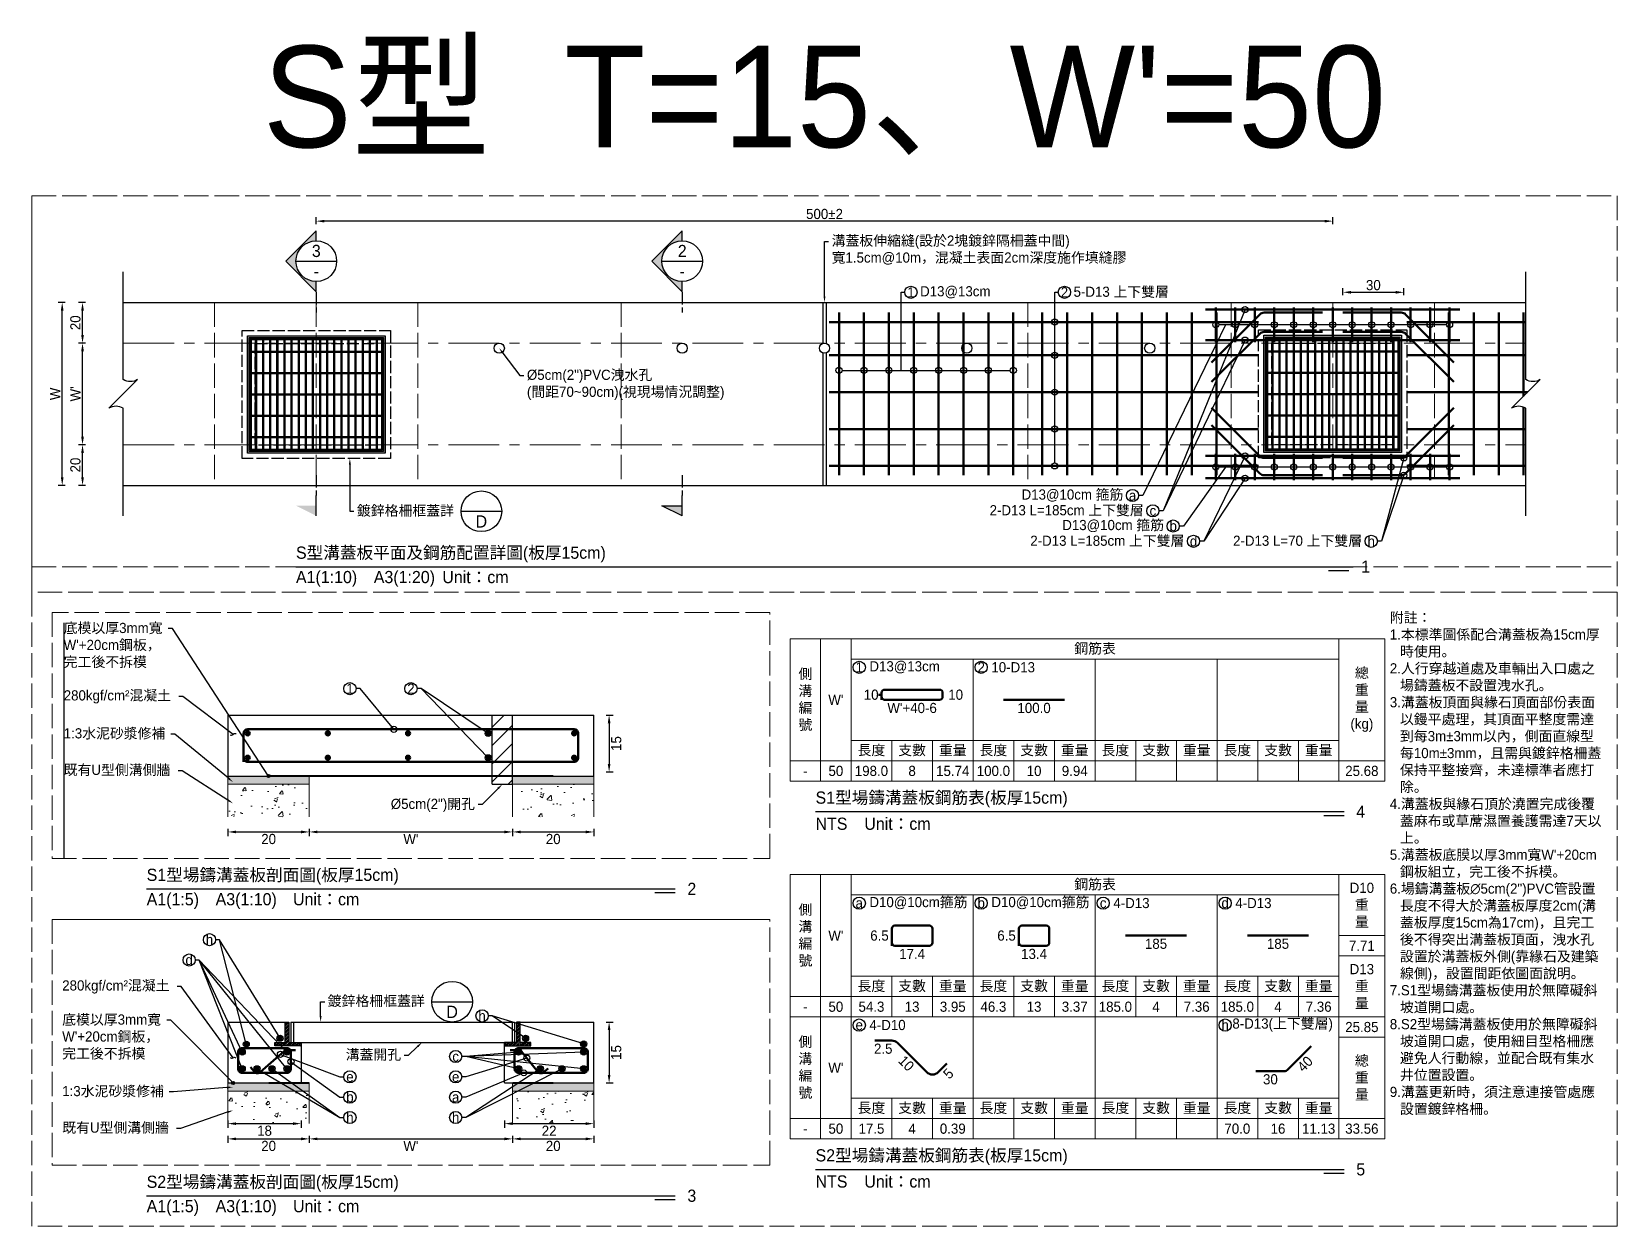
# Model space of a CAD drawing. Extents: x -2931 to 4779, y -2120 to 304.
# Drawn here: x -2931 to -2151, y -1307 to -720 of the extents above; entities that cross this region are included whole.
import ezdxf
from ezdxf import colors
from ezdxf.entities.mleader import LeaderData, LeaderLine
from ezdxf.math import Vec2, Vec3

# ---------------------------------------------------------------- set-up
doc = ezdxf.new("R2010")
doc.units = 0
doc.header["$MEASUREMENT"] = 0
doc.linetypes.add('ACAD_ISO02W100', pattern=[15, 12, -3])
doc.linetypes.add('CENTERX2', pattern=[4, 2.5, -0.5, 0.5, -0.5])
for name, color, linetype, lineweight in [('一、1.基本-圖框', 7, 'Continuous', 20), ('二、1.繪圖-既有設施', 8, 'Continuous', 20), ('二、2.繪圖-施作項目', 181, 'Continuous', 30), ('二、5.繪圖-鋼筋', 60, 'Continuous', 50), ('二、6.繪圖-其他施作項目', 35, 'Continuous', 30)]:
    doc.layers.add(name, color=color, linetype=linetype, lineweight=lineweight)
doc.layers.add('一、4.基本-隱藏', color=9, linetype='ACAD_ISO02W100', lineweight=20, plot=False)
doc.layers.add('三、1.文字-說明文字', color=2, linetype='Continuous')
doc.layers.add('三、3.文字-註解文字', color=2, linetype='Continuous')
doc.styles.add('次圖名(詳圖)', font='MS PGothic.ttf', dxfattribs={"height": 6})
doc.styles.add('註解文字', font='MS PGothic.ttf', dxfattribs={"height": 5})
doc.styles.add('註解文字(詳圖)', font='MS PGothic.ttf', dxfattribs={"height": 6})
doc.dimstyles.new('註解文字', dxfattribs={"dimtxt": 5, "dimasz": 4, "dimexe": 2, "dimexo": 2.5, "dimgap": 1, "dimtad": 2, "dimzin": 0, "dimdsep": 46, "dimtxsty": '註解文字', "dimcen": 0.1, "dimclrd": 256, "dimclre": 256, "dimclrt": 256, "dimadec": 0, "dimazin": 0, "dimtfac": 1, "dimtofl": 0, "dimtmove": 0, "dimatfit": 3, "dimfxl": 1.5, "dimfxlon": 1, "dimtolj": 1, "dimtzin": 0, "dimlwd": -1, "dimlwe": -1, "dimarcsym": 1})
pattern_1 = [(45, (-4111.2158, -689.56), (-2.65165, 2.65165), []), (45, (-4110.332, -689.56), (-2.65165, 2.65165), []), (45, (-4109.448, -689.56), (-2.65165, 2.65165), []), (45, (-4108.564, -689.56), (-2.65165, 2.65165), [])]
pattern_2 = [(45, (-3611.2158, -689.31), (-2.65165, 2.65165), []), (45, (-3610.332, -689.31), (-2.65165, 2.65165), []), (45, (-3609.448, -689.31), (-2.65165, 2.65165), []), (45, (-3608.564, -689.31), (-2.65165, 2.65165), [])]

msp = doc.modelspace()

# ---------------------------------------------------------------- texts
at = {"layer": '一、1.基本-圖框', "char_height": 5, "attachment_point": 5, "style": '註解文字'}
for s, width, insert in [('{\\fMS PGothic|b0|i0|c128|p34;鋼筋表}', 128.86758, (-2407.759, -1023.464)), ('側溝編號', 5, (-2550.259, -1048.464)), ('總{\\fMS PGothic|b0|i0|c128|p34;重量(kg)}', 5, (-2276.509, -1048.464)), ("W'", 17.80786, (-2535.259, -1048.464)), ('{\\fMS PGothic|b0|i0|c128|p34;長度}', 17.80786, (-2517.759, -1073.464)), ('支數', 17.80786, (-2497.759, -1073.464)), ('重量', 17.80786, (-2477.759, -1073.464)), ('{\\fMS PGothic|b0|i0|c128|p34;長度}', 17.80786, (-2457.759, -1073.464)), ('支數', 17.80786, (-2437.759, -1073.464)), ('重量', 17.80786, (-2417.759, -1073.464)), ('{\\fMS PGothic|b0|i0|c128|p34;長度}', 17.80786, (-2397.759, -1073.464)), ('支數', 17.80786, (-2377.759, -1073.464)), ('重量', 17.80786, (-2357.759, -1073.464)), ('{\\fMS PGothic|b0|i0|c128|p34;長度}', 17.80786, (-2337.759, -1073.464)), ('支數', 17.80786, (-2317.759, -1073.464)), ('重量', 17.80786, (-2297.759, -1073.464)), ('{\\fMS PGothic|b0|i0|c128|p34;鋼筋表}', 128.86758, (-2407.759, -1139.464)), ('{\\fMS PGothic|b0|i0|c128|p34;D10\\P重量}', 5, (-2276.509, -1149.464)), ('側溝編號', 5, (-2550.259, -1164.464)), ("W'", 17.80786, (-2535.259, -1164.464)), ('{\\fMS PGothic|b0|i0|c128|p34;D13\\P重量}', 5, (-2276.509, -1189.464)), ('{\\fMS PGothic|b0|i0|c128|p34;長度}', 17.80786, (-2517.759, -1189.464)), ('支數', 17.80786, (-2497.759, -1189.464)), ('重量', 17.80786, (-2477.759, -1189.464)), ('{\\fMS PGothic|b0|i0|c128|p34;長度}', 17.80786, (-2457.759, -1189.464)), ('支數', 17.80786, (-2437.759, -1189.464)), ('重量', 17.80786, (-2417.759, -1189.464)), ('{\\fMS PGothic|b0|i0|c128|p34;長度}', 17.80786, (-2397.759, -1189.464)), ('支數', 17.80786, (-2377.759, -1189.464)), ('重量', 17.80786, (-2357.759, -1189.464)), ('{\\fMS PGothic|b0|i0|c128|p34;長度}', 17.80786, (-2337.759, -1189.464)), ('支數', 17.80786, (-2317.759, -1189.464)), ('重量', 17.80786, (-2297.759, -1189.464)), ('側溝編號', 5, (-2550.259, -1229.464)), ('總重量', 5, (-2276.509, -1234.464)), ("W'", 17.80786, (-2535.259, -1229.464)), ('{\\fMS PGothic|b0|i0|c128|p34;長度}', 17.80786, (-2517.759, -1249.464)), ('支數', 17.80786, (-2497.759, -1249.464)), ('重量', 17.80786, (-2477.759, -1249.464)), ('{\\fMS PGothic|b0|i0|c128|p34;長度}', 17.80786, (-2457.759, -1249.464)), ('支數', 17.80786, (-2437.759, -1249.464)), ('重量', 17.80786, (-2417.759, -1249.464)), ('{\\fMS PGothic|b0|i0|c128|p34;長度}', 17.80786, (-2397.759, -1249.464)), ('支數', 17.80786, (-2377.759, -1249.464)), ('重量', 17.80786, (-2357.759, -1249.464)), ('{\\fMS PGothic|b0|i0|c128|p34;長度}', 17.80786, (-2337.759, -1249.464)), ('支數', 17.80786, (-2317.759, -1249.464)), ('重量', 17.80786, (-2297.759, -1249.464))]:
    msp.add_mtext_dynamic_manual_height_columns(s, width=width, gutter_width=30, heights=[0], dxfattribs=dict(at, insert=insert))
at = {"layer": '三、1.文字-說明文字', "insert": (-2262.759, -1005.464), "char_height": 5, "attachment_point": 1, "style": '註解文字'}
msp.add_mtext_dynamic_manual_height_columns('{\\fMS PGothic|b0|i0|c128|p34;附註：\\P\\pi-5,l5;1.本標準圖係配合溝蓋板為15cm厚時使用。\\P2.人行穿越道處及車輛出入口處之場鑄蓋板不設置洩水孔。\\P3.溝蓋板頂面與緣石頂面部份表面以鏝平處理，其頂面平整度需達到每3m±3mm以\\fPMingLiU|b0|i0|c136|p18;內\\fMS PGothic|b0|i0|c128|p34;，側面直線型每10m±3mm，且需與鍍鋅格柵蓋保持平整接齊，未達標準者應打除。\\P4.溝蓋板與緣石頂於澆置完成後覆蓋麻布或草蓆濕置養護需達7天以上。\\P5.溝蓋板底膜以厚3mm寬W\'+20cm鋼板組立，完工後不拆模。\\P6.場鑄溝蓋板∅5cm(2")PVC管設置長度不得大於溝蓋板厚度2cm(溝蓋板厚度15cm為17cm)，且完工後不得突出溝蓋板頂面，洩水孔設置於溝蓋板外側(靠緣石及建築線側)，設置間距依圖面\\fPMingLiU|b0|i0|c136|p18;說\\fMS PGothic|b0|i0|c128|p34;明。\\P7.S1型場鑄溝蓋板使用於無障礙斜坡道開口處。\\P8.S2型場鑄溝蓋板使用於無障礙斜坡道開口處，使用細目型格柵應避免人行動線，並配合既有集水井位置設置。\\P9.溝蓋更新時，須注意連接管處應設置鍍鋅格柵。}', width=104.09481, gutter_width=30, heights=[0], dxfattribs=at)
at = {"layer": '三、3.文字-註解文字'}
for s, width, gutter_width, heights, insert, char_height, attachment_point, style in [("{\\fMS PGothic|b0|i0|c128|p34;S型  T=15、W}'{\\fMS PGothic|b0|i0|c128|p34;=}5{\\fMS PGothic|b0|i0|c128|p34;0}", 618.7081, 25, [0], (-2540.855, -780.464), 50, 8, '註解文字'), ('3', 6.60394, 25, [0], (-2790.855, -827.658), 6, 5, '註解文字(詳圖)'), ('2', 6.60394, 25, [0], (-2610.855, -827.658), 6, 5, '註解文字(詳圖)'), ('-', 6.60394, 25, [0], (-2790.855, -837.658), 6, 5, '註解文字(詳圖)'), ('-', 6.60394, 25, [0], (-2610.855, -837.658), 6, 5, '註解文字(詳圖)'), ('1', 8.38231, 30, [0], (-2498.33, -847.964), 5, 5, '註解文字'), ('{\\fMS PGothic|b0|i0|c128|p34;D13@1}3{\\fMS PGothic|b0|i0|c128|p34;cm}', 15.95159, 30, [0], (-2493.83, -847.964), 5, 4, '註解文字'), ('2', 8.38231, 30, [0], (-2422.83, -847.964), 5, 5, '註解文字'), ('{\\fMS PGothic|b0|i0|c128|p34;5-D13 上下雙層}', 80.62224, 30, [0], (-2418.33, -847.964), 5, 4, '註解文字'), ('{\\fMS PGothic|b0|i0|c128|p34;D13@10cm }箍筋', 51.27582, 30, [0], (-2393.808, -947.964), 5, 6, '註解文字'), ('a', 8.38231, 30, [0], (-2389.308, -947.964), 5, 5, '註解文字'), ('D', 6.60394, 25, [0], (-2709.658, -960.714), 6, 5, '註解文字(詳圖)'), ('{\\fMS PGothic|b0|i0|c128|p34;2-D13 L=1}8{\\fMS PGothic|b0|i0|c128|p34;5cm }上下雙{\\fMS PGothic|b0|i0|c128|p34;層}', 81.38479, 30, [6.648], (-2383.808, -955.464), 5, 6, '註解文字'), ('{\\fMS PGothic|b0|i0|c128|p34;D13@10cm }箍筋', 78.12323, 30, [0], (-2373.808, -962.964), 5, 6, '註解文字'), ('c', 8.38231, 30, [0], (-2379.308, -955.464), 5, 5, '註解文字'), ('{\\fMS PGothic|b0|i0|c128|p34;2-D13 L=1}8{\\fMS PGothic|b0|i0|c128|p34;5cm }上下雙{\\fMS PGothic|b0|i0|c128|p34;層}', 81.10119, 30, [0], (-2363.808, -970.464), 5, 6, '註解文字'), ('b', 8.38231, 30, [0], (-2369.308, -962.964), 5, 5, '註解文字'), ('{\\fMS PGothic|b0|i0|c128|p34;2-D13 L=70 }上下雙{\\fMS PGothic|b0|i0|c128|p34;層}', 67.77131, 30, [0], (-2276.397, -970.464), 5, 6, '註解文字'), ('S{\\fMS PGothic|b0|i0|c128|p34;型溝蓋板平面及鋼筋配置詳圖(板厚15cm)}', 215.37549, 15, [0], (-2800.855, -976.964), 6, 4, '次圖名(詳圖)'), ('d', 8.38231, 30, [0], (-2359.308, -970.464), 5, 5, '註解文字'), ('h', 8.38231, 30, [0], (-2271.897, -970.464), 5, 5, '註解文字'), ('1', 3, 15, [0], (-2276.855, -982.964), 6, 4, '次圖名(詳圖)'), ('A1(1:10)\u3000A3(1:20){\\fMS PGothic|b0|i0|c128|p34;^IUnit：cm}', 136.03259, 15, [0], (-2800.855, -988.964), 6, 4, '次圖名(詳圖)'), ('{\\fMS PGothic|b0|i0|c128|p34;D13@1}3{\\fMS PGothic|b0|i0|c128|p34;cm}', 6.06582, 30, [0], (-2518.759, -1032.464), 5, 4, '註解文字'), ('1', 8.38231, 30, [0], (-2523.759, -1032.464), 5, 5, '註解文字'), ('2', 8.38231, 30, [0], (-2463.759, -1032.464), 5, 5, '註解文字'), ('10{\\fMS PGothic|b0|i0|c128|p34;-D13}', 6.06582, 30, [0], (-2458.759, -1032.464), 5, 4, '註解文字'), ('1', 8.38231, 30, [0], (-2774.307, -1042.964), 5, 5, '註解文字'), ('2', 8.38231, 30, [0], (-2744.307, -1042.964), 5, 5, '註解文字'), ('{\\fMS PGothic|b0|i0|c128|p34;10}', 8.83098, 25, [0], (-2514.259, -1045.964), 5, 6, '註解文字'), ('\\pi1.29049;{\\fMS PGothic|b0|i0|c128|p34;10}', 8.83098, 25, [0], (-2481.259, -1045.964), 5, 4, '註解文字'), ("{\\fMS PGothic|b0|i0|c128|p34;W'+40-6}", 5.41119, 25, [0], (-2497.759, -1049.964), 5, 2, '註解文字'), ('{\\fMS PGothic|b0|i0|c128|p34;100.0}', 5.41119, 25, [0], (-2437.759, -1049.964), 5, 2, '註解文字'), ('-', 9.06048, 30, [0], (-2550.259, -1083.464), 5, 5, '註解文字'), ('50', 9.06048, 30, [0], (-2535.259, -1083.464), 5, 5, '註解文字'), ('198.0', 9.06048, 30, [0], (-2517.759, -1083.464), 5, 5, '註解文字'), ('8', 9.06048, 30, [0], (-2497.759, -1083.464), 5, 5, '註解文字'), ('15.74', 9.06048, 30, [0], (-2477.759, -1083.464), 5, 5, '註解文字'), ('100.0', 9.06048, 30, [0], (-2457.759, -1083.464), 5, 5, '註解文字'), ('10', 9.06048, 30, [0], (-2437.759, -1083.464), 5, 5, '註解文字'), ('9.94', 9.06048, 30, [0], (-2417.759, -1083.464), 5, 5, '註解文字'), ('25.68', 9.06048, 30, [0], (-2276.509, -1083.464), 5, 5, '註解文字'), ('S1{\\fMS PGothic|b0|i0|c128|p34;型場鑄溝蓋板鋼筋表(板厚15cm)}', 215.37549, 15, [0], (-2545.259, -1097.464), 6, 4, '次圖名(詳圖)'), ('NTS{\\fMS PGothic|b0|i0|c128|p34;^IUnit：cm}', 136.03259, 15, [0], (-2545.259, -1109.464), 6, 4, '次圖名(詳圖)'), ('4', 3, 15, [0], (-2279.259, -1103.464), 6, 4, '次圖名(詳圖)'), ('S{\\fMS PGothic|b0|i0|c128|p34;1型場鑄溝蓋板剖面圖(板厚15cm)}', 215.37549, 15, [0], (-2874.307, -1135.464), 6, 4, '次圖名(詳圖)'), ('2', 3, 15, [0], (-2608.307, -1141.464), 6, 4, '次圖名(詳圖)'), ('{\\fMS PGothic|b0|i0|c128|p34;A1(1:}5{\\fMS PGothic|b0|i0|c128|p34;)\u3000A3(1:}1{\\fMS PGothic|b0|i0|c128|p34;0)^IUnit：cm}', 136.03259, 15, [0], (-2874.307, -1147.464), 6, 4, '次圖名(詳圖)'), ('{\\fMS PGothic|b0|i0|c128|p34;D10@10cm}箍筋', 47.06225, 30, [0], (-2518.759, -1148.464), 5, 4, '註解文字'), ('b', 8.38231, 30, [0], (-2463.759, -1148.464), 5, 5, '註解文字'), ('{\\fMS PGothic|b0|i0|c128|p34;D10@10cm}箍筋', 47.43924, 30, [0], (-2458.759, -1148.464), 5, 4, '註解文字'), ('4{\\fMS PGothic|b0|i0|c128|p34;-D13}', 6.06582, 30, [0], (-2398.759, -1148.464), 5, 4, '註解文字'), ('d', 8.38231, 30, [0], (-2343.759, -1148.464), 5, 5, '註解文字'), ('4{\\fMS PGothic|b0|i0|c128|p34;-D13}', 6.06582, 30, [0], (-2338.759, -1148.464), 5, 4, '註解文字'), ('a', 8.38231, 30, [0], (-2523.759, -1148.464), 5, 5, '註解文字'), ('c', 8.38231, 30, [0], (-2403.759, -1148.464), 5, 5, '註解文字'), ('{\\fMS PGothic|b0|i0|c128|p34;6.5}', 8.83098, 25, [0], (-2509.259, -1164.464), 5, 6, '註解文字'), ('{\\fMS PGothic|b0|i0|c128|p34;6.5}', 8.83098, 25, [0], (-2446.759, -1164.464), 5, 6, '註解文字'), ('h', 8.38231, 30, [0], (-2843.407, -1166.464), 5, 5, '註解文字'), ('{\\fMS PGothic|b0|i0|c128|p34;185}', 5.41119, 25, [0], (-2377.759, -1165.964), 5, 2, '註解文字'), ('{\\fMS PGothic|b0|i0|c128|p34;185}', 5.41119, 25, [0], (-2317.759, -1165.964), 5, 2, '註解文字'), ('7.71', 9.06048, 30, [0], (-2276.509, -1169.464), 5, 5, '註解文字'), ('d', 8.38231, 30, [0], (-2853.407, -1176.464), 5, 5, '註解文字'), ('{\\fMS PGothic|b0|i0|c128|p34;17.4}', 5.41119, 25, [0], (-2497.759, -1170.964), 5, 2, '註解文字'), ('{\\fMS PGothic|b0|i0|c128|p34;13.4}', 5.41119, 25, [0], (-2437.759, -1170.964), 5, 2, '註解文字'), ('D', 6.60394, 25, [0], (-2724.039, -1201.964), 6, 5, '註解文字(詳圖)'), ('h', 8.38231, 30, [0], (-2709.307, -1203.964), 5, 5, '註解文字'), ('-', 9.06048, 30, [0], (-2550.259, -1199.464), 5, 5, '註解文字'), ('50', 9.06048, 30, [0], (-2535.259, -1199.464), 5, 5, '註解文字'), ('54.3', 9.06048, 30, [0], (-2517.759, -1199.464), 5, 5, '註解文字'), ('13', 9.06048, 30, [0], (-2497.759, -1199.464), 5, 5, '註解文字'), ('3.95', 9.06048, 30, [0], (-2477.759, -1199.464), 5, 5, '註解文字'), ('46.3', 9.06048, 30, [0], (-2457.759, -1199.464), 5, 5, '註解文字'), ('13', 9.06048, 30, [0], (-2437.759, -1199.464), 5, 5, '註解文字'), ('3.37', 9.06048, 30, [0], (-2417.759, -1199.464), 5, 5, '註解文字'), ('185.0', 9.06048, 30, [0], (-2397.759, -1199.464), 5, 5, '註解文字'), ('4', 9.06048, 30, [0], (-2377.759, -1199.464), 5, 5, '註解文字'), ('7.36', 9.06048, 30, [0], (-2357.759, -1199.464), 5, 5, '註解文字'), ('185.0', 9.06048, 30, [0], (-2337.759, -1199.464), 5, 5, '註解文字'), ('4', 9.06048, 30, [0], (-2317.759, -1199.464), 5, 5, '註解文字'), ('7.36', 9.06048, 30, [0], (-2297.759, -1199.464), 5, 5, '註解文字'), ('e', 8.38231, 30, [0], (-2523.759, -1208.464), 5, 5, '註解文字'), ('4-D10', 6.06582, 30, [0], (-2518.759, -1208.464), 5, 4, '註解文字'), ('h', 8.38231, 30, [0], (-2343.759, -1208.464), 5, 5, '註解文字'), ('{\\fMS PGothic|b0|i0|c128|p34;8-D13(}上下雙{\\fMS PGothic|b0|i0|c128|p34;層)}', 52.84713, 30, [0], (-2340.211, -1208.464), 5, 4, '註解文字'), ('25.85', 9.06048, 30, [0], (-2276.509, -1209.464), 5, 5, '註解文字'), ('c', 8.38231, 30, [0], (-2722.307, -1223.964), 5, 5, '註解文字'), ('{\\fMS PGothic|b0|i0|c128|p34;2.5}', 5.41119, 25, [0], (-2511.959, -1217.593), 5, 2, '註解文字'), ('e', 8.38231, 30, [0], (-2774.307, -1233.964), 5, 5, '註解文字'), ('e', 8.38231, 30, [0], (-2722.307, -1233.964), 5, 5, '註解文字'), ('{\\fMS PGothic|b0|i0|c128|p34;30}', 5.41119, 25, [0], (-2321.494, -1232.646), 5, 2, '註解文字'), ('b', 8.38231, 30, [0], (-2774.307, -1243.964), 5, 5, '註解文字'), ('a', 8.38231, 30, [0], (-2722.307, -1243.964), 5, 5, '註解文字'), ('h', 8.38231, 30, [0], (-2774.307, -1253.964), 5, 5, '註解文字'), ('h', 8.38231, 30, [0], (-2722.307, -1253.964), 5, 5, '註解文字'), ('-', 9.06048, 30, [0], (-2550.259, -1259.464), 5, 5, '註解文字'), ('50', 9.06048, 30, [0], (-2535.259, -1259.464), 5, 5, '註解文字'), ('17.5', 9.06048, 30, [0], (-2517.759, -1259.464), 5, 5, '註解文字'), ('4', 9.06048, 30, [0], (-2497.759, -1259.464), 5, 5, '註解文字'), ('0.39', 9.06048, 30, [0], (-2477.759, -1259.464), 5, 5, '註解文字'), ('70.0', 9.06048, 30, [0], (-2337.759, -1259.464), 5, 5, '註解文字'), ('16', 9.06048, 30, [0], (-2317.759, -1259.464), 5, 5, '註解文字'), ('11.13', 9.06048, 30, [0], (-2297.759, -1259.464), 5, 5, '註解文字'), ('33.56', 9.06048, 30, [0], (-2276.509, -1259.464), 5, 5, '註解文字'), ('S{\\fMS PGothic|b0|i0|c128|p34;2型場鑄溝蓋板鋼筋表(板厚15cm)}', 215.37549, 15, [0], (-2545.259, -1273.464), 6, 4, '次圖名(詳圖)'), ('5', 3, 15, [0], (-2279.259, -1279.464), 6, 4, '次圖名(詳圖)'), ('S{\\fMS PGothic|b0|i0|c128|p34;2型場鑄溝蓋板剖面圖(板厚15cm)}', 215.37549, 15, [0], (-2874.307, -1286.464), 6, 4, '次圖名(詳圖)'), ('NTS{\\fMS PGothic|b0|i0|c128|p34;^IUnit：cm}', 136.03259, 15, [0], (-2545.259, -1285.464), 6, 4, '次圖名(詳圖)'), ('{\\fMS PGothic|b0|i0|c128|p34;A1(1:}5{\\fMS PGothic|b0|i0|c128|p34;)\u3000A3(1:}1{\\fMS PGothic|b0|i0|c128|p34;0)^IUnit：cm}', 136.03259, 15, [0], (-2874.307, -1298.464), 6, 4, '次圖名(詳圖)'), ('3', 3, 15, [0], (-2608.307, -1292.464), 6, 4, '次圖名(詳圖)')]:
    msp.add_mtext_dynamic_manual_height_columns(s, width=width, gutter_width=gutter_width, heights=heights, dxfattribs=dict(at, insert=insert, char_height=char_height, attachment_point=attachment_point, style=style))
at = {"layer": '三、3.文字-註解文字', "char_height": 5, "attachment_point": 2, "style": '註解文字'}
for s, insert, rotation in [('{\\fMS PGothic|b0|i0|c128|p34;10}', (-2498.82, -1225.525), 314.931884), ('{\\fMS PGothic|b0|i0|c128|p34;40}', (-2306.258, -1225.842), 45.186816), ('{\\fMS PGothic|b0|i0|c128|p34;5}', (-2481.72, -1230.604), 45.416489)]:
    msp.add_mtext_dynamic_manual_height_columns(s, width=5.41119, gutter_width=25, heights=[0], dxfattribs=dict(at, insert=insert, rotation=rotation))

# ---------------------------------------------------------------- blocks, each defined once
blk = doc.blocks.new('*D259')
at = {"layer": 'Defpoints', "color": 0, "transparency": 16777216}
for p in [(-2905.85, -852.96), (-2885.85, -852.96), (-2885.85, -872.96)]:
    blk.add_point(p, dxfattribs=at)
at = {"layer": '三、3.文字-註解文字', "transparency": 16777216}
for p, q in [((-2904.35, -852.96), (-2907.85, -852.96)), ((-2905.85, -868.96), (-2905.85, -856.96)), ((-2904.35, -872.96), (-2907.85, -872.96))]:
    blk.add_line(p, q, dxfattribs=at)
for points in [[(-2906.52, -856.96), (-2905.19, -856.96), (-2905.85, -852.96)], [(-2906.52, -868.96), (-2905.19, -868.96), (-2905.85, -872.96)]]:
    blk.add_solid(points, dxfattribs=at)
at = {"layer": '三、3.文字-註解文字', "transparency": 16777216, "insert": (-2909.35, -862.96), "char_height": 5, "attachment_point": 5, "rotation": 90, "style": '註解文字'}
blk.add_mtext('\\A1;20', dxfattribs=at)
blk = doc.blocks.new('*D260')
at = {"layer": 'Defpoints', "color": 0, "transparency": 16777216}
for p in [(-2905.85, -872.96), (-2885.85, -872.96), (-2885.85, -922.96)]:
    blk.add_point(p, dxfattribs=at)
at = {"layer": '三、3.文字-註解文字', "transparency": 16777216}
for p, q in [((-2904.35, -872.96), (-2907.85, -872.96)), ((-2905.85, -918.96), (-2905.85, -876.96)), ((-2904.35, -922.96), (-2907.85, -922.96))]:
    blk.add_line(p, q, dxfattribs=at)
for points in [[(-2906.52, -876.96), (-2905.19, -876.96), (-2905.85, -872.96)], [(-2906.52, -918.96), (-2905.19, -918.96), (-2905.85, -922.96)]]:
    blk.add_solid(points, dxfattribs=at)
at = {"layer": '三、3.文字-註解文字', "transparency": 16777216, "insert": (-2909.35, -897.96), "char_height": 5, "attachment_point": 5, "rotation": 90, "style": '註解文字'}
blk.add_mtext("\\A1;W'", dxfattribs=at)
blk = doc.blocks.new('*D261')
at = {"layer": 'Defpoints', "color": 0, "transparency": 16777216}
for p in [(-2905.85, -922.96), (-2885.85, -922.96), (-2885.85, -942.96)]:
    blk.add_point(p, dxfattribs=at)
at = {"layer": '三、3.文字-註解文字', "transparency": 16777216}
for p, q in [((-2904.35, -922.96), (-2907.85, -922.96)), ((-2905.85, -938.96), (-2905.85, -926.96)), ((-2904.35, -942.96), (-2907.85, -942.96))]:
    blk.add_line(p, q, dxfattribs=at)
for points in [[(-2906.52, -926.96), (-2905.19, -926.96), (-2905.85, -922.96)], [(-2906.52, -938.96), (-2905.19, -938.96), (-2905.85, -942.96)]]:
    blk.add_solid(points, dxfattribs=at)
at = {"layer": '三、3.文字-註解文字', "transparency": 16777216, "insert": (-2909.35, -932.96), "char_height": 5, "attachment_point": 5, "rotation": 90, "style": '註解文字'}
blk.add_mtext('\\A1;20', dxfattribs=at)
blk = doc.blocks.new('*D262')
at = {"layer": 'Defpoints', "color": 0, "transparency": 16777216}
for p in [(-2915.85, -852.96), (-2885.85, -852.96), (-2885.85, -942.96)]:
    blk.add_point(p, dxfattribs=at)
at = {"layer": '三、3.文字-註解文字', "transparency": 16777216}
for p, q in [((-2914.35, -852.96), (-2917.85, -852.96)), ((-2915.85, -938.96), (-2915.85, -856.96)), ((-2914.35, -942.96), (-2917.85, -942.96))]:
    blk.add_line(p, q, dxfattribs=at)
for points in [[(-2916.52, -856.96), (-2915.19, -856.96), (-2915.85, -852.96)], [(-2916.52, -938.96), (-2915.19, -938.96), (-2915.85, -942.96)]]:
    blk.add_solid(points, dxfattribs=at)
at = {"layer": '三、3.文字-註解文字', "transparency": 16777216, "insert": (-2919.35, -897.96), "char_height": 5, "attachment_point": 5, "rotation": 90, "style": '註解文字'}
blk.add_mtext('\\A1;W', dxfattribs=at)
blk = doc.blocks.new('_None')
blk = doc.blocks.new('_Small')
at = {"color": 0, "linetype": 'ByBlock', "lineweight": -2}
blk.add_circle((0, 0), 0.25, dxfattribs=at)
blk = doc.blocks.new('*D258')
at = {"layer": 'Defpoints', "color": 0, "transparency": 16777216}
for p in [(-2790.85, -812.96), (-2790.85, -857.96), (-2290.85, -857.96)]:
    blk.add_point(p, dxfattribs=at)
at = {"layer": '三、3.文字-註解文字', "transparency": 16777216}
for p, q in [((-2790.85, -814.46), (-2790.85, -810.96)), ((-2290.85, -814.46), (-2290.85, -810.96)), ((-2294.85, -812.96), (-2786.85, -812.96))]:
    blk.add_line(p, q, dxfattribs=at)
for points in [[(-2786.85, -812.3), (-2786.85, -813.63), (-2790.85, -812.96)], [(-2294.85, -812.3), (-2294.85, -813.63), (-2290.85, -812.96)]]:
    blk.add_solid(points, dxfattribs=at)
at = {"layer": '三、3.文字-註解文字', "transparency": 16777216, "insert": (-2540.85, -809.46), "char_height": 5, "attachment_point": 5, "style": '註解文字'}
blk.add_mtext('\\A1;500±2', dxfattribs=at)
blk = doc.blocks.new('_Integral')
at = {"color": 0, "linetype": 'ByBlock', "lineweight": -2}
for centre, start, end in [((0.44, -0.09), 102, 168), ((-0.44, 0.09), 282, 348)]:
    blk.add_arc(centre, 0.454, start, end, dxfattribs=at)
blk = doc.blocks.new('*D263')
at = {"layer": 'Defpoints', "color": 0, "transparency": 16777216}
for p in [(-2834.31, -1083.96), (-2794.31, -1083.96), (-2794.31, -1113.46)]:
    blk.add_point(p, dxfattribs=at)
at = {"layer": '三、3.文字-註解文字', "transparency": 16777216}
for p, q in [((-2834.31, -1111.96), (-2834.31, -1115.46)), ((-2830.31, -1113.46), (-2798.31, -1113.46)), ((-2794.31, -1111.96), (-2794.31, -1115.46))]:
    blk.add_line(p, q, dxfattribs=at)
for points in [[(-2830.31, -1112.8), (-2830.31, -1114.13), (-2834.31, -1113.46)], [(-2798.31, -1112.8), (-2798.31, -1114.13), (-2794.31, -1113.46)]]:
    blk.add_solid(points, dxfattribs=at)
at = {"layer": '三、3.文字-註解文字', "transparency": 16777216, "insert": (-2814.31, -1116.96), "char_height": 5, "attachment_point": 5, "style": '註解文字'}
blk.add_mtext('\\A1;20', dxfattribs=at)
blk = doc.blocks.new('*D264')
at = {"layer": 'Defpoints', "color": 0, "transparency": 16777216}
for p in [(-2794.31, -1083.96), (-2694.31, -1083.96), (-2694.31, -1113.46)]:
    blk.add_point(p, dxfattribs=at)
at = {"layer": '三、3.文字-註解文字', "transparency": 16777216}
for p, q in [((-2794.31, -1111.96), (-2794.31, -1115.46)), ((-2790.31, -1113.46), (-2698.31, -1113.46)), ((-2694.31, -1111.96), (-2694.31, -1115.46))]:
    blk.add_line(p, q, dxfattribs=at)
for points in [[(-2790.31, -1112.8), (-2790.31, -1114.13), (-2794.31, -1113.46)], [(-2698.31, -1112.8), (-2698.31, -1114.13), (-2694.31, -1113.46)]]:
    blk.add_solid(points, dxfattribs=at)
at = {"layer": '三、3.文字-註解文字', "transparency": 16777216, "insert": (-2744.31, -1116.96), "char_height": 5, "attachment_point": 5, "style": '註解文字'}
blk.add_mtext("\\A1;W'", dxfattribs=at)
blk = doc.blocks.new('*D265')
at = {"layer": 'Defpoints', "color": 0, "transparency": 16777216}
for p in [(-2694.31, -1083.96), (-2654.31, -1083.96), (-2654.31, -1113.46)]:
    blk.add_point(p, dxfattribs=at)
at = {"layer": '三、3.文字-註解文字', "transparency": 16777216}
for p, q in [((-2694.31, -1111.96), (-2694.31, -1115.46)), ((-2690.31, -1113.46), (-2658.31, -1113.46)), ((-2654.31, -1111.96), (-2654.31, -1115.46))]:
    blk.add_line(p, q, dxfattribs=at)
for points in [[(-2690.31, -1112.8), (-2690.31, -1114.13), (-2694.31, -1113.46)], [(-2658.31, -1112.8), (-2658.31, -1114.13), (-2654.31, -1113.46)]]:
    blk.add_solid(points, dxfattribs=at)
at = {"layer": '三、3.文字-註解文字', "transparency": 16777216, "insert": (-2674.31, -1116.96), "char_height": 5, "attachment_point": 5, "style": '註解文字'}
blk.add_mtext('\\A1;20', dxfattribs=at)
blk = doc.blocks.new('*D266')
at = {"layer": 'Defpoints', "color": 0, "transparency": 16777216}
for p in [(-2654.31, -1055.96), (-2654.31, -1083.96), (-2646.81, -1083.96)]:
    blk.add_point(p, dxfattribs=at)
at = {"layer": '三、3.文字-註解文字', "transparency": 16777216}
for p, q in [((-2648.31, -1055.96), (-2644.81, -1055.96)), ((-2646.81, -1059.96), (-2646.81, -1079.96)), ((-2648.31, -1083.96), (-2644.81, -1083.96))]:
    blk.add_line(p, q, dxfattribs=at)
for points in [[(-2647.47, -1059.96), (-2646.14, -1059.96), (-2646.81, -1055.96)], [(-2647.47, -1079.96), (-2646.14, -1079.96), (-2646.81, -1083.96)]]:
    blk.add_solid(points, dxfattribs=at)
at = {"layer": '三、3.文字-註解文字', "transparency": 16777216, "insert": (-2643.31, -1069.96), "char_height": 5, "attachment_point": 5, "rotation": 90, "style": '註解文字'}
blk.add_mtext('\\A1;15', dxfattribs=at)
blk = doc.blocks.new('*D275')
at = {"layer": 'Defpoints', "color": 0, "linetype": 'Continuous', "transparency": 16777216}
for p in [(-2255.85, -847.96), (-2285.85, -857.96), (-2255.85, -857.96)]:
    blk.add_point(p, dxfattribs=at)
at = {"layer": '三、3.文字-註解文字', "transparency": 16777216}
for p, q in [((-2285.85, -849.46), (-2285.85, -845.96)), ((-2281.85, -847.96), (-2259.85, -847.96)), ((-2255.85, -849.46), (-2255.85, -845.96))]:
    blk.add_line(p, q, dxfattribs=at)
at = {"layer": '三、3.文字-註解文字', "linetype": 'Continuous', "transparency": 16777216}
for points in [[(-2281.85, -847.3), (-2281.85, -848.63), (-2285.85, -847.96)], [(-2259.85, -847.3), (-2259.85, -848.63), (-2255.85, -847.96)]]:
    blk.add_solid(points, dxfattribs=at)
at = {"layer": '三、3.文字-註解文字', "linetype": 'Continuous', "transparency": 16777216, "insert": (-2270.85, -844.46), "char_height": 5, "attachment_point": 5, "style": '註解文字'}
blk.add_mtext('\\A1;30', dxfattribs=at)
blk = doc.blocks.new('*D285')
at = {"layer": 'Defpoints', "color": 0, "transparency": 16777216}
for p in [(-2834.31, -1236.96), (-2794.31, -1236.96), (-2794.31, -1264.46)]:
    blk.add_point(p, dxfattribs=at)
at = {"layer": '三、3.文字-註解文字', "transparency": 16777216}
for p, q in [((-2834.31, -1262.96), (-2834.31, -1266.46)), ((-2794.31, -1262.96), (-2794.31, -1266.46)), ((-2830.31, -1264.46), (-2798.31, -1264.46))]:
    blk.add_line(p, q, dxfattribs=at)
for points in [[(-2830.31, -1263.8), (-2830.31, -1265.13), (-2834.31, -1264.46)], [(-2798.31, -1263.8), (-2798.31, -1265.13), (-2794.31, -1264.46)]]:
    blk.add_solid(points, dxfattribs=at)
at = {"layer": '三、3.文字-註解文字', "transparency": 16777216, "insert": (-2814.31, -1267.96), "char_height": 5, "attachment_point": 5, "style": '註解文字'}
blk.add_mtext('\\A1;20', dxfattribs=at)
blk = doc.blocks.new('*D286')
at = {"layer": 'Defpoints', "color": 0, "transparency": 16777216}
for p in [(-2794.31, -1236.96), (-2694.31, -1236.96), (-2694.31, -1264.46)]:
    blk.add_point(p, dxfattribs=at)
at = {"layer": '三、3.文字-註解文字', "transparency": 16777216}
for p, q in [((-2794.31, -1262.96), (-2794.31, -1266.46)), ((-2694.31, -1262.96), (-2694.31, -1266.46)), ((-2790.31, -1264.46), (-2698.31, -1264.46))]:
    blk.add_line(p, q, dxfattribs=at)
for points in [[(-2790.31, -1263.8), (-2790.31, -1265.13), (-2794.31, -1264.46)], [(-2698.31, -1263.8), (-2698.31, -1265.13), (-2694.31, -1264.46)]]:
    blk.add_solid(points, dxfattribs=at)
at = {"layer": '三、3.文字-註解文字', "transparency": 16777216, "insert": (-2744.31, -1267.96), "char_height": 5, "attachment_point": 5, "style": '註解文字'}
blk.add_mtext("\\A1;W'", dxfattribs=at)
blk = doc.blocks.new('*D287')
at = {"layer": 'Defpoints', "color": 0, "transparency": 16777216}
for p in [(-2694.31, -1236.96), (-2654.31, -1236.96), (-2654.31, -1264.46)]:
    blk.add_point(p, dxfattribs=at)
at = {"layer": '三、3.文字-註解文字', "transparency": 16777216}
for p, q in [((-2694.31, -1262.96), (-2694.31, -1266.46)), ((-2654.31, -1262.96), (-2654.31, -1266.46)), ((-2690.31, -1264.46), (-2658.31, -1264.46))]:
    blk.add_line(p, q, dxfattribs=at)
for points in [[(-2690.31, -1263.8), (-2690.31, -1265.13), (-2694.31, -1264.46)], [(-2658.31, -1263.8), (-2658.31, -1265.13), (-2654.31, -1264.46)]]:
    blk.add_solid(points, dxfattribs=at)
at = {"layer": '三、3.文字-註解文字', "transparency": 16777216, "insert": (-2674.31, -1267.96), "char_height": 5, "attachment_point": 5, "style": '註解文字'}
blk.add_mtext('\\A1;20', dxfattribs=at)
blk = doc.blocks.new('*D288')
at = {"layer": 'Defpoints', "color": 0, "transparency": 16777216}
for p in [(-2654.31, -1206.96), (-2654.31, -1236.96), (-2646.81, -1236.96)]:
    blk.add_point(p, dxfattribs=at)
at = {"layer": '三、3.文字-註解文字', "transparency": 16777216}
for p, q in [((-2648.31, -1206.96), (-2644.81, -1206.96)), ((-2646.81, -1210.96), (-2646.81, -1232.96)), ((-2648.31, -1236.96), (-2644.81, -1236.96))]:
    blk.add_line(p, q, dxfattribs=at)
for points in [[(-2647.47, -1210.96), (-2646.14, -1210.96), (-2646.81, -1206.96)], [(-2647.47, -1232.96), (-2646.14, -1232.96), (-2646.81, -1236.96)]]:
    blk.add_solid(points, dxfattribs=at)
at = {"layer": '三、3.文字-註解文字', "transparency": 16777216, "insert": (-2643.31, -1221.96), "char_height": 5, "attachment_point": 5, "rotation": 90, "style": '註解文字'}
blk.add_mtext('\\A1;15', dxfattribs=at)
blk = doc.blocks.new('*D289')
at = {"layer": 'Defpoints', "color": 0, "transparency": 16777216}
for p in [(-2834.31, -1236.96), (-2798.31, -1236.96), (-2798.31, -1256.96)]:
    blk.add_point(p, dxfattribs=at)
at = {"layer": '三、3.文字-註解文字', "transparency": 16777216}
for p, q in [((-2834.31, -1255.46), (-2834.31, -1258.96)), ((-2798.31, -1255.46), (-2798.31, -1258.96)), ((-2830.31, -1256.96), (-2802.31, -1256.96))]:
    blk.add_line(p, q, dxfattribs=at)
for points in [[(-2830.31, -1256.3), (-2830.31, -1257.63), (-2834.31, -1256.96)], [(-2802.31, -1256.3), (-2802.31, -1257.63), (-2798.31, -1256.96)]]:
    blk.add_solid(points, dxfattribs=at)
at = {"layer": '三、3.文字-註解文字', "transparency": 16777216, "insert": (-2816.31, -1260.46), "char_height": 5, "attachment_point": 5, "style": '註解文字'}
blk.add_mtext('\\A1;18', dxfattribs=at)
blk = doc.blocks.new('*D290')
at = {"layer": 'Defpoints', "color": 0, "transparency": 16777216}
for p in [(-2698.31, -1236.96), (-2654.31, -1236.96), (-2654.31, -1256.96)]:
    blk.add_point(p, dxfattribs=at)
at = {"layer": '三、3.文字-註解文字', "transparency": 16777216}
for p, q in [((-2698.31, -1255.46), (-2698.31, -1258.96)), ((-2654.31, -1255.46), (-2654.31, -1258.96)), ((-2694.31, -1256.96), (-2658.31, -1256.96))]:
    blk.add_line(p, q, dxfattribs=at)
for points in [[(-2694.31, -1256.3), (-2694.31, -1257.63), (-2698.31, -1256.96)], [(-2658.31, -1256.3), (-2658.31, -1257.63), (-2654.31, -1256.96)]]:
    blk.add_solid(points, dxfattribs=at)
at = {"layer": '三、3.文字-註解文字', "transparency": 16777216, "insert": (-2676.31, -1260.46), "char_height": 5, "attachment_point": 5, "style": '註解文字'}
blk.add_mtext('\\A1;22', dxfattribs=at)

# ---------------------------------------------------------------- dimensions: what is measured, and where the dimension line sits
at = {"layer": '三、3.文字-註解文字'}
for base, p1, p2, text, picture, middle in [((-2790.855, -812.964), (-2290.855, -857.964), (-2790.855, -857.964), '500±2', '*D258', (-2540.855, -809.464)), ((-2794.307, -1113.464), (-2834.307, -1083.964), (-2794.307, -1083.964), '20', '*D263', (-2814.307, -1116.964)), ((-2694.307, -1113.464), (-2794.307, -1083.964), (-2694.307, -1083.964), "W'", '*D264', (-2744.307, -1116.964)), ((-2654.307, -1113.464), (-2694.307, -1083.964), (-2654.307, -1083.964), '20', '*D265', (-2674.307, -1116.964)), ((-2794.307, -1264.464), (-2834.307, -1236.964), (-2794.307, -1236.964), '20', '*D285', (-2814.307, -1267.964)), ((-2798.307, -1256.964), (-2834.307, -1236.964), (-2798.307, -1236.964), '18', '*D289', (-2816.307, -1260.464)), ((-2694.307, -1264.464), (-2794.307, -1236.964), (-2694.307, -1236.964), "W'", '*D286', (-2744.307, -1267.964)), ((-2654.307, -1256.964), (-2698.307, -1236.964), (-2654.307, -1236.964), '22', '*D290', (-2676.307, -1260.464)), ((-2654.307, -1264.464), (-2694.307, -1236.964), (-2654.307, -1236.964), '20', '*D287', (-2674.307, -1267.964))]:
    dim = msp.add_linear_dim(base=base, p1=p1, p2=p2, text=text, dimstyle='註解文字', dxfattribs=at)
    dim.commit()
    dim.dimension.update_dxf_attribs({"geometry": picture, "text_midpoint": middle})
at = {"layer": '三、3.文字-註解文字', "linetype": 'Continuous'}
dim = msp.add_linear_dim(base=(-2255.855, -847.964), p1=(-2285.855, -857.964), p2=(-2255.855, -857.964), text='30', dimstyle='註解文字', dxfattribs=at)
dim.commit()
dim.dimension.update_dxf_attribs({"geometry": '*D275', "text_midpoint": (-2270.855, -844.464)})
at = {"layer": '三、3.文字-註解文字'}
for base, p1, p2, text, picture, middle in [((-2915.855, -852.964), (-2885.855, -942.964), (-2885.855, -852.964), 'W', '*D262', (-2919.355, -897.964)), ((-2905.855, -852.964), (-2885.855, -872.964), (-2885.855, -852.964), '20', '*D259', (-2909.355, -862.964)), ((-2905.855, -872.964), (-2885.855, -922.964), (-2885.855, -872.964), "W'", '*D260', (-2909.355, -897.964)), ((-2905.855, -922.964), (-2885.855, -942.964), (-2885.855, -922.964), '20', '*D261', (-2909.355, -932.964)), ((-2646.807, -1083.964), (-2654.307, -1055.964), (-2654.307, -1083.964), '15', '*D266', (-2643.307, -1069.964)), ((-2646.807, -1236.964), (-2654.307, -1206.964), (-2654.307, -1236.964), '15', '*D288', (-2643.307, -1221.964))]:
    dim = msp.add_linear_dim(base=base, p1=p1, p2=p2, angle=90, text=text, dimstyle='註解文字', dxfattribs=at)
    dim.commit()
    dim.dimension.update_dxf_attribs({"geometry": picture, "text_midpoint": middle})

# ---------------------------------------------------------------- hatches: boundary and pattern name
at = {"layer": '三、3.文字-註解文字'}
h = msp.add_hatch(color=256, dxfattribs=at)
h.dxf.hatch_style = 1
h.paths.add_polyline_path([(-2790.855, -817.658), (-2805.855, -832.658), (-2790.855, -847.658), (-2790.855, -842.658, -0.4142136), (-2800.855, -832.658, -0.4142136), (-2790.855, -822.658)])
h = msp.add_hatch(color=256, dxfattribs=at)
h.dxf.hatch_style = 1
h.paths.add_polyline_path([(-2610.855, -817.658), (-2625.855, -832.658), (-2610.855, -847.658), (-2610.855, -842.658, -0.4142136), (-2620.855, -832.658, -0.4142136), (-2610.855, -822.658)])
h = msp.add_hatch(color=256, dxfattribs=at)
h.dxf.hatch_style = 1
h.paths.add_polyline_path([(-2800.855, -952.964), (-2790.855, -957.964), (-2790.855, -952.964)])
h = msp.add_hatch(color=256, dxfattribs=at)
h.dxf.hatch_style = 1
h.paths.add_polyline_path([(-2620.855, -952.964), (-2610.855, -957.964), (-2610.855, -952.964)])
at = {"layer": '二、1.繪圖-既有設施'}
h = msp.add_hatch(dxfattribs=at)
h.set_pattern_fill('CROSS', color=256, scale=0.2)
h.set_pattern_definition([(0, (-457953.2273, -667058.6937), (1.27, 1.27), [0.635, -1.905]), (90, (-457952.9098, -667059.0112), (-1.27, 1.27), [0.635, -1.905])])
h.paths.add_polyline_path([(-2654.307, -1085.964), (-2694.307, -1085.964), (-2694.307, -1089.964), (-2654.307, -1089.964)])
h.paths.add_polyline_path([(-2794.307, -1085.964), (-2834.307, -1085.964), (-2834.307, -1089.964), (-2794.307, -1089.964)])
h = msp.add_hatch(dxfattribs=at)
h.set_pattern_fill('AR-CONC', color=256, scale=0.1)
h.set_pattern_definition([(50, (-457953.227, -667058.694), (18.2184669, -1.59390855), [1.905, -20.955]), (355, (-457953.227, -667058.694), (-3.52434214, 19.10568452), [1.524, -16.7640584]), (100.4514447, (-457951.709, -667058.826), (14.6941247, 17.5117752), [1.6190009, -17.80902446]), (46.1842, (-457953.227, -667053.614), (27.1079041, -4.2042328), [2.8575, -31.4325]), (96.6355576, (-457950.968, -667053.964), (23.7404134, 24.7426125), [2.4285023, -26.7135608]), (351.184151, (-457953.227, -667053.614), (23.7404134, 24.7426125), [2.2859967, -25.1459732]), (21, (-457950.687, -667054.884), (15.16143913, -10.22651982), [1.905, -20.955]), (326, (-457950.687, -667054.884), (6.18020283, 18.4187966), [1.524, -16.764]), (71.451445, (-457949.424, -667055.736), (21.34164193, 8.1922769), [1.6190009, -17.80899376]), (37.5, (-457953.227, -667058.6937), (0.308860325, 8.455503887), [0, -16.5608, 0, -17.018, 0, -16.8275]), (7.5, (-457953.227, -667058.694), (6.68196625, 10.01805748), [0, -9.7028, 0, -16.1798, 0, -6.4135]), (327.5, (-457958.8915, -667058.694), (13.559059517, -0.5728744), [0, -6.35, 0, -19.812, 0, -26.289]), (317.5, (-457961.431, -667058.694), (14.81291814, 2.5426491), [0, -8.255, 0, -13.1572, 0, -18.669])])
h.paths.add_polyline_path([(-2694.307, -1105.964), (-2654.307, -1105.964), (-2654.307, -1089.964), (-2694.307, -1089.964)])
h.paths.add_polyline_path([(-2834.307, -1105.964), (-2794.307, -1105.964), (-2794.307, -1089.964), (-2834.307, -1089.964)])
h = msp.add_hatch(dxfattribs=at)
h.set_pattern_fill('CROSS', color=256, scale=0.2)
h.set_pattern_definition([(0, (-458193.2273, -667209.6937), (1.27, 1.27), [0.635, -1.905]), (90, (-458192.9098, -667210.0112), (-1.27, 1.27), [0.635, -1.905])])
h.paths.add_polyline_path([(-2654.307, -1236.964), (-2694.307, -1236.964), (-2694.307, -1240.964), (-2654.307, -1240.964)])
h.paths.add_polyline_path([(-2794.307, -1236.964), (-2798.307, -1236.964), (-2834.307, -1236.964), (-2834.307, -1240.964), (-2794.307, -1240.964)])
h = msp.add_hatch(dxfattribs=at)
h.set_pattern_fill('AR-CONC', color=256, scale=0.1)
h.set_pattern_definition([(50, (-458193.227, -667209.694), (18.2184669, -1.59390855), [1.905, -20.955]), (355, (-458193.227, -667209.694), (-3.52434214, 19.10568452), [1.524, -16.7640584]), (100.4514447, (-458191.709, -667209.826), (14.6941247, 17.5117752), [1.6190009, -17.80902446]), (46.1842, (-458193.227, -667204.614), (27.1079041, -4.2042328), [2.8575, -31.4325]), (96.6355576, (-458190.968, -667204.964), (23.7404134, 24.7426125), [2.4285023, -26.7135608]), (351.184151, (-458193.227, -667204.614), (23.7404134, 24.7426125), [2.2859967, -25.1459732]), (21, (-458190.687, -667205.884), (15.16143913, -10.22651982), [1.905, -20.955]), (326, (-458190.687, -667205.884), (6.18020283, 18.4187966), [1.524, -16.764]), (71.451445, (-458189.424, -667206.736), (21.34164193, 8.1922769), [1.6190009, -17.80899376]), (37.5, (-458193.227, -667209.6937), (0.308860325, 8.455503887), [0, -16.5608, 0, -17.018, 0, -16.8275]), (7.5, (-458193.227, -667209.694), (6.68196625, 10.01805748), [0, -9.7028, 0, -16.1798, 0, -6.4135]), (327.5, (-458198.8915, -667209.694), (13.559059517, -0.5728744), [0, -6.35, 0, -19.812, 0, -26.289]), (317.5, (-458201.431, -667209.694), (14.81291814, 2.5426491), [0, -8.255, 0, -13.1572, 0, -18.669])])
h.paths.add_polyline_path([(-2694.307, -1256.964), (-2654.307, -1256.964), (-2654.307, -1240.964), (-2694.307, -1240.964)])
h.paths.add_polyline_path([(-2834.307, -1256.964), (-2794.307, -1256.964), (-2794.307, -1240.964), (-2834.307, -1240.964)])
at = {"layer": '二、5.繪圖-鋼筋'}
h = msp.add_hatch(color=256, dxfattribs=at)
h.dxf.hatch_style = 1
h.paths.add_polyline_path([(-2823.607, -1064.964, 1), (-2825.607, -1064.964, 1)])
h = msp.add_hatch(color=256, dxfattribs=at)
h.dxf.hatch_style = 1
h.paths.add_polyline_path([(-2784.167, -1064.964, 1), (-2786.167, -1064.964, 1)])
h = msp.add_hatch(color=256, dxfattribs=at)
h.dxf.hatch_style = 1
h.paths.add_polyline_path([(-2744.727, -1064.964, 1), (-2746.727, -1064.964, 1)])
h = msp.add_hatch(color=256, dxfattribs=at)
h.dxf.hatch_style = 1
h.paths.add_polyline_path([(-2705.307, -1064.964, 1), (-2707.307, -1064.964, 1)])
h = msp.add_hatch(color=256, dxfattribs=at)
h.dxf.hatch_style = 1
h.paths.add_polyline_path([(-2663.007, -1064.964, 1), (-2665.007, -1064.964, 1)])
h = msp.add_hatch(color=256, dxfattribs=at)
h.dxf.hatch_style = 1
h.paths.add_polyline_path([(-2823.607, -1076.964, 1), (-2825.607, -1076.964, 1)])
h = msp.add_hatch(color=256, dxfattribs=at)
h.dxf.hatch_style = 1
h.paths.add_polyline_path([(-2784.167, -1076.964, 1), (-2786.167, -1076.964, 1)])
h = msp.add_hatch(color=256, dxfattribs=at)
h.dxf.hatch_style = 1
h.paths.add_polyline_path([(-2744.727, -1076.964, 1), (-2746.727, -1076.964, 1)])
h = msp.add_hatch(color=256, dxfattribs=at)
h.dxf.hatch_style = 1
h.paths.add_polyline_path([(-2705.307, -1076.964, 1), (-2707.307, -1076.964, 1)])
h = msp.add_hatch(color=256, dxfattribs=at)
h.dxf.hatch_style = 1
h.paths.add_polyline_path([(-2663.007, -1076.964, 1), (-2665.007, -1076.964, 1)])
h = msp.add_hatch(color=256, dxfattribs=at)
h.dxf.hatch_style = 1
h.paths.add_polyline_path([(-2807.707, -1214.964, 1), (-2809.707, -1214.964, 1)])
h = msp.add_hatch(color=256, dxfattribs=at)
h.dxf.hatch_style = 1
h.paths.add_polyline_path([(-2686.907, -1214.964, 1), (-2688.907, -1214.964, 1)])
h = msp.add_hatch(color=256, dxfattribs=at)
h.dxf.hatch_style = 1
h.paths.add_polyline_path([(-2658.307, -1217.764, 1), (-2660.307, -1217.764, 1)])
h = msp.add_hatch(color=256, dxfattribs=at)
h.dxf.hatch_style = 1
h.paths.add_polyline_path([(-2826.307, -1221.764, 1), (-2828.307, -1221.764, 1)])
h = msp.add_hatch(color=256, dxfattribs=at)
h.dxf.hatch_style = 1
h.paths.add_polyline_path([(-2824.307, -1217.864, 1), (-2826.307, -1217.864, 1)])
h = msp.add_hatch(color=256, dxfattribs=at)
h.dxf.hatch_style = 1
h.paths.add_polyline_path([(-2804.307, -1221.764, 1), (-2806.307, -1221.764, 1)])
h = msp.add_hatch(color=256, dxfattribs=at)
h.dxf.hatch_style = 1
h.paths.add_polyline_path([(-2690.307, -1221.764, 1), (-2692.307, -1221.764, 1)])
h = msp.add_hatch(color=256, dxfattribs=at)
h.dxf.hatch_style = 1
h.paths.add_polyline_path([(-2658.307, -1221.764, 1), (-2660.307, -1221.764, 1)])
h = msp.add_hatch(color=256, dxfattribs=at)
h.dxf.hatch_style = 1
h.paths.add_polyline_path([(-2826.307, -1229.964, 1), (-2828.307, -1229.964, 1)])
h = msp.add_hatch(color=256, dxfattribs=at)
h.dxf.hatch_style = 1
h.paths.add_polyline_path([(-2818.967, -1229.964, 1), (-2820.967, -1229.964, 1)])
h = msp.add_hatch(color=256, dxfattribs=at)
h.dxf.hatch_style = 1
h.paths.add_polyline_path([(-2811.627, -1229.964, 1), (-2813.627, -1229.964, 1)])
h = msp.add_hatch(color=256, dxfattribs=at)
h.dxf.hatch_style = 1
h.paths.add_polyline_path([(-2804.307, -1229.964, 1), (-2806.307, -1229.964, 1)])
h = msp.add_hatch(color=256, dxfattribs=at)
h.dxf.hatch_style = 1
h.paths.add_polyline_path([(-2690.307, -1229.964, 1), (-2692.307, -1229.964, 1)])
h = msp.add_hatch(color=256, dxfattribs=at)
h.dxf.hatch_style = 1
h.paths.add_polyline_path([(-2679.647, -1229.964, 1), (-2681.647, -1229.964, 1)])
h = msp.add_hatch(color=256, dxfattribs=at)
h.dxf.hatch_style = 1
h.paths.add_polyline_path([(-2668.987, -1229.964, 1), (-2670.987, -1229.964, 1)])
h = msp.add_hatch(color=256, dxfattribs=at)
h.dxf.hatch_style = 1
h.paths.add_polyline_path([(-2658.307, -1229.964, 1), (-2660.307, -1229.964, 1)])
at = {"layer": '二、6.繪圖-其他施作項目'}
h = msp.add_hatch(color=256, dxfattribs=at)
h.dxf.hatch_style = 1
h.paths.add_polyline_path([(-2824.755, -927.114), (-2756.955, -927.114), (-2756.955, -869.314), (-2824.755, -869.314)])
h.paths.add_polyline_path([(-2823.855, -870.214), (-2757.855, -870.214), (-2757.855, -926.214), (-2823.855, -926.214)], flags=16)
h = msp.add_hatch(color=256, dxfattribs=at)
h.dxf.hatch_style = 1
h.paths.add_polyline_path([(-2324.755, -926.864), (-2256.955, -926.864), (-2256.955, -869.064), (-2324.755, -869.064)])
h.paths.add_polyline_path([(-2323.855, -869.964), (-2257.855, -869.964), (-2257.855, -925.964), (-2323.855, -925.964)], flags=16)
h = msp.add_hatch(dxfattribs=at)
h.set_pattern_fill('ANSI34', color=256, scale=5)
h.set_pattern_definition(pattern_1)
h.paths.add_polyline_path([(-2758.855, -876.964), (-2822.855, -876.964), (-2822.855, -877.464), (-2758.855, -877.464)])
h = msp.add_hatch(dxfattribs=at)
h.set_pattern_fill('ANSI34', color=256, scale=5)
h.set_pattern_definition(pattern_2)
h.paths.add_polyline_path([(-2258.855, -876.714), (-2322.855, -876.714), (-2322.855, -877.214), (-2258.855, -877.214)])
h = msp.add_hatch(dxfattribs=at)
h.set_pattern_fill('ANSI34', color=256, scale=5)
h.set_pattern_definition(pattern_1)
h.paths.add_polyline_path([(-2758.855, -887.464), (-2822.855, -887.464), (-2822.855, -887.964), (-2758.855, -887.964)])
h = msp.add_hatch(dxfattribs=at)
h.set_pattern_fill('ANSI34', color=256, scale=5)
h.set_pattern_definition(pattern_2)
h.paths.add_polyline_path([(-2258.855, -887.214), (-2322.855, -887.214), (-2322.855, -887.714), (-2258.855, -887.714)])
h = msp.add_hatch(dxfattribs=at)
h.set_pattern_fill('ANSI34', color=256, scale=5)
h.set_pattern_definition(pattern_1)
h.paths.add_polyline_path([(-2758.855, -897.964), (-2822.855, -897.964), (-2822.855, -898.464), (-2758.855, -898.464)])
h = msp.add_hatch(dxfattribs=at)
h.set_pattern_fill('ANSI34', color=256, scale=5)
h.set_pattern_definition(pattern_2)
h.paths.add_polyline_path([(-2258.855, -897.714), (-2322.855, -897.714), (-2322.855, -898.214), (-2258.855, -898.214)])
h = msp.add_hatch(dxfattribs=at)
h.set_pattern_fill('ANSI34', color=256, scale=5)
h.set_pattern_definition(pattern_1)
h.paths.add_polyline_path([(-2758.855, -908.464), (-2822.855, -908.464), (-2822.855, -908.964), (-2758.855, -908.964)])
h = msp.add_hatch(dxfattribs=at)
h.set_pattern_fill('ANSI34', color=256, scale=5)
h.set_pattern_definition(pattern_2)
h.paths.add_polyline_path([(-2258.855, -908.214), (-2322.855, -908.214), (-2322.855, -908.714), (-2258.855, -908.714)])
h = msp.add_hatch(dxfattribs=at)
h.set_pattern_fill('ANSI34', color=256, scale=5)
h.set_pattern_definition(pattern_1)
h.paths.add_polyline_path([(-2758.855, -918.964), (-2822.855, -918.964), (-2822.855, -919.464), (-2758.855, -919.464)])
h = msp.add_hatch(dxfattribs=at)
h.set_pattern_fill('ANSI34', color=256, scale=5)
h.set_pattern_definition(pattern_2)
h.paths.add_polyline_path([(-2258.855, -918.714), (-2322.855, -918.714), (-2322.855, -919.214), (-2258.855, -919.214)])
h = msp.add_hatch(dxfattribs=at)
h.set_pattern_fill('ANSI31', color=256, scale=2)
h.set_pattern_definition([(45, (-457892.355, -666055.686), (-4.49012806, 4.49012806), [])])
h.paths.add_polyline_path([(-2694.307, -1055.964), (-2704.307, -1055.964), (-2704.307, -1089.964), (-2694.307, -1089.964)])
h = msp.add_hatch(dxfattribs=at)
h.set_pattern_fill('ANSI31', color=256, scale=0.2)
h.set_pattern_definition([(45, (-348.6386, -3248.019), (-0.4490128, 0.4490128), [])])
h.paths.add_polyline_path([(-2804.307, -1206.964), (-2806.107, -1206.964), (-2806.107, -1216.964), (-2811.307, -1216.964), (-2811.307, -1218.764), (-2798.307, -1218.764), (-2798.307, -1216.964), (-2804.307, -1216.964)])
h.paths.add_polyline_path([(-2692.307, -1216.964), (-2698.307, -1216.964), (-2698.307, -1218.764), (-2685.307, -1218.764), (-2685.307, -1216.964), (-2690.507, -1216.964), (-2690.507, -1206.964), (-2692.307, -1206.964)])

# ---------------------------------------------------------------- linework, layer by layer
at = {"layer": '一、1.基本-圖框'}
for points in [[(-2557.759, -1018.464), (-2542.759, -1018.464), (-2542.759, -1078.464), (-2557.759, -1078.464)], [(-2542.759, -1018.464), (-2527.759, -1018.464), (-2527.759, -1078.464), (-2542.759, -1078.464)], [(-2527.759, -1018.464), (-2287.759, -1018.464), (-2287.759, -1028.464), (-2527.759, -1028.464)], [(-2287.759, -1018.464), (-2265.259, -1018.464), (-2265.259, -1078.464), (-2287.759, -1078.464)], [(-2467.759, -1028.464), (-2527.759, -1028.464), (-2527.759, -1068.464), (-2467.759, -1068.464)], [(-2407.759, -1028.464), (-2467.759, -1028.464), (-2467.759, -1068.464), (-2407.759, -1068.464)], [(-2347.759, -1028.464), (-2407.759, -1028.464), (-2407.759, -1068.464), (-2347.759, -1068.464)], [(-2287.759, -1028.464), (-2347.759, -1028.464), (-2347.759, -1068.464), (-2287.759, -1068.464)], [(-2527.759, -1068.464), (-2507.759, -1068.464), (-2507.759, -1078.464), (-2527.759, -1078.464)], [(-2507.759, -1068.464), (-2487.759, -1068.464), (-2487.759, -1078.464), (-2507.759, -1078.464)], [(-2487.759, -1068.464), (-2467.759, -1068.464), (-2467.759, -1078.464), (-2487.759, -1078.464)], [(-2467.759, -1068.464), (-2447.759, -1068.464), (-2447.759, -1078.464), (-2467.759, -1078.464)], [(-2447.759, -1068.464), (-2427.759, -1068.464), (-2427.759, -1078.464), (-2447.759, -1078.464)], [(-2427.759, -1068.464), (-2407.759, -1068.464), (-2407.759, -1078.464), (-2427.759, -1078.464)], [(-2407.759, -1068.464), (-2387.759, -1068.464), (-2387.759, -1078.464), (-2407.759, -1078.464)], [(-2387.759, -1068.464), (-2367.759, -1068.464), (-2367.759, -1078.464), (-2387.759, -1078.464)], [(-2367.759, -1068.464), (-2347.759, -1068.464), (-2347.759, -1078.464), (-2367.759, -1078.464)], [(-2347.759, -1068.464), (-2327.759, -1068.464), (-2327.759, -1078.464), (-2347.759, -1078.464)], [(-2327.759, -1068.464), (-2307.759, -1068.464), (-2307.759, -1078.464), (-2327.759, -1078.464)], [(-2307.759, -1068.464), (-2287.759, -1068.464), (-2287.759, -1078.464), (-2307.759, -1078.464)], [(-2557.759, -1078.464), (-2542.759, -1078.464), (-2542.759, -1088.464), (-2557.759, -1088.464)], [(-2542.759, -1078.464), (-2527.759, -1078.464), (-2527.759, -1088.464), (-2542.759, -1088.464)], [(-2527.759, -1078.464), (-2507.759, -1078.464), (-2507.759, -1088.464), (-2527.759, -1088.464)], [(-2507.759, -1078.464), (-2487.759, -1078.464), (-2487.759, -1088.464), (-2507.759, -1088.464)], [(-2487.759, -1078.464), (-2467.759, -1078.464), (-2467.759, -1088.464), (-2487.759, -1088.464)], [(-2467.759, -1078.464), (-2447.759, -1078.464), (-2447.759, -1088.464), (-2467.759, -1088.464)], [(-2447.759, -1078.464), (-2427.759, -1078.464), (-2427.759, -1088.464), (-2447.759, -1088.464)], [(-2427.759, -1078.464), (-2407.759, -1078.464), (-2407.759, -1088.464), (-2427.759, -1088.464)], [(-2407.759, -1078.464), (-2387.759, -1078.464), (-2387.759, -1088.464), (-2407.759, -1088.464)], [(-2387.759, -1078.464), (-2367.759, -1078.464), (-2367.759, -1088.464), (-2387.759, -1088.464)], [(-2367.759, -1078.464), (-2347.759, -1078.464), (-2347.759, -1088.464), (-2367.759, -1088.464)], [(-2347.759, -1078.464), (-2327.759, -1078.464), (-2327.759, -1088.464), (-2347.759, -1088.464)], [(-2327.759, -1078.464), (-2307.759, -1078.464), (-2307.759, -1088.464), (-2327.759, -1088.464)], [(-2307.759, -1078.464), (-2287.759, -1078.464), (-2287.759, -1088.464), (-2307.759, -1088.464)], [(-2287.759, -1078.464), (-2265.259, -1078.464), (-2265.259, -1088.464), (-2287.759, -1088.464)], [(-2557.759, -1134.464), (-2542.759, -1134.464), (-2542.759, -1194.464), (-2557.759, -1194.464)], [(-2542.759, -1134.464), (-2527.759, -1134.464), (-2527.759, -1194.464), (-2542.759, -1194.464)], [(-2527.759, -1134.464), (-2287.759, -1134.464), (-2287.759, -1144.464), (-2527.759, -1144.464)], [(-2287.759, -1134.464), (-2265.259, -1134.464), (-2265.259, -1164.464), (-2287.759, -1164.464)], [(-2467.759, -1144.464), (-2527.759, -1144.464), (-2527.759, -1184.464), (-2467.759, -1184.464)], [(-2407.759, -1144.464), (-2467.759, -1144.464), (-2467.759, -1184.464), (-2407.759, -1184.464)], [(-2347.759, -1144.464), (-2407.759, -1144.464), (-2407.759, -1184.464), (-2347.759, -1184.464)], [(-2287.759, -1144.464), (-2347.759, -1144.464), (-2347.759, -1184.464), (-2287.759, -1184.464)], [(-2287.759, -1164.464), (-2265.259, -1164.464), (-2265.259, -1174.464), (-2287.759, -1174.464)], [(-2287.759, -1174.464), (-2265.259, -1174.464), (-2265.259, -1204.464), (-2287.759, -1204.464)], [(-2527.759, -1184.464), (-2507.759, -1184.464), (-2507.759, -1194.464), (-2527.759, -1194.464)], [(-2507.759, -1184.464), (-2487.759, -1184.464), (-2487.759, -1194.464), (-2507.759, -1194.464)], [(-2487.759, -1184.464), (-2467.759, -1184.464), (-2467.759, -1194.464), (-2487.759, -1194.464)], [(-2467.759, -1184.464), (-2447.759, -1184.464), (-2447.759, -1194.464), (-2467.759, -1194.464)], [(-2447.759, -1184.464), (-2427.759, -1184.464), (-2427.759, -1194.464), (-2447.759, -1194.464)], [(-2427.759, -1184.464), (-2407.759, -1184.464), (-2407.759, -1194.464), (-2427.759, -1194.464)], [(-2407.759, -1184.464), (-2387.759, -1184.464), (-2387.759, -1194.464), (-2407.759, -1194.464)], [(-2387.759, -1184.464), (-2367.759, -1184.464), (-2367.759, -1194.464), (-2387.759, -1194.464)], [(-2367.759, -1184.464), (-2347.759, -1184.464), (-2347.759, -1194.464), (-2367.759, -1194.464)], [(-2347.759, -1184.464), (-2327.759, -1184.464), (-2327.759, -1194.464), (-2347.759, -1194.464)], [(-2327.759, -1184.464), (-2307.759, -1184.464), (-2307.759, -1194.464), (-2327.759, -1194.464)], [(-2307.759, -1184.464), (-2287.759, -1184.464), (-2287.759, -1194.464), (-2307.759, -1194.464)], [(-2557.759, -1194.464), (-2542.759, -1194.464), (-2542.759, -1204.464), (-2557.759, -1204.464)], [(-2542.759, -1194.464), (-2527.759, -1194.464), (-2527.759, -1204.464), (-2542.759, -1204.464)], [(-2527.759, -1194.464), (-2507.759, -1194.464), (-2507.759, -1204.464), (-2527.759, -1204.464)], [(-2507.759, -1194.464), (-2487.759, -1194.464), (-2487.759, -1204.464), (-2507.759, -1204.464)], [(-2487.759, -1194.464), (-2467.759, -1194.464), (-2467.759, -1204.464), (-2487.759, -1204.464)], [(-2467.759, -1194.464), (-2447.759, -1194.464), (-2447.759, -1204.464), (-2467.759, -1204.464)], [(-2447.759, -1194.464), (-2427.759, -1194.464), (-2427.759, -1204.464), (-2447.759, -1204.464)], [(-2427.759, -1194.464), (-2407.759, -1194.464), (-2407.759, -1204.464), (-2427.759, -1204.464)], [(-2407.759, -1194.464), (-2387.759, -1194.464), (-2387.759, -1204.464), (-2407.759, -1204.464)], [(-2387.759, -1194.464), (-2367.759, -1194.464), (-2367.759, -1204.464), (-2387.759, -1204.464)], [(-2367.759, -1194.464), (-2347.759, -1194.464), (-2347.759, -1204.464), (-2367.759, -1204.464)], [(-2347.759, -1194.464), (-2327.759, -1194.464), (-2327.759, -1204.464), (-2347.759, -1204.464)], [(-2327.759, -1194.464), (-2307.759, -1194.464), (-2307.759, -1204.464), (-2327.759, -1204.464)], [(-2307.759, -1194.464), (-2287.759, -1194.464), (-2287.759, -1204.464), (-2307.759, -1204.464)], [(-2557.759, -1204.464), (-2542.759, -1204.464), (-2542.759, -1254.464), (-2557.759, -1254.464)], [(-2542.759, -1204.464), (-2527.759, -1204.464), (-2527.759, -1254.464), (-2542.759, -1254.464)], [(-2467.759, -1204.464), (-2527.759, -1204.464), (-2527.759, -1244.464), (-2467.759, -1244.464)], [(-2407.759, -1204.464), (-2467.759, -1204.464), (-2467.759, -1244.464), (-2407.759, -1244.464)], [(-2347.759, -1204.464), (-2407.759, -1204.464), (-2407.759, -1244.464), (-2347.759, -1244.464)], [(-2287.759, -1204.464), (-2347.759, -1204.464), (-2347.759, -1244.464), (-2287.759, -1244.464)], [(-2287.759, -1204.464), (-2265.259, -1204.464), (-2265.259, -1214.464), (-2287.759, -1214.464)], [(-2527.759, -1244.464), (-2507.759, -1244.464), (-2507.759, -1254.464), (-2527.759, -1254.464)], [(-2507.759, -1244.464), (-2487.759, -1244.464), (-2487.759, -1254.464), (-2507.759, -1254.464)], [(-2487.759, -1244.464), (-2467.759, -1244.464), (-2467.759, -1254.464), (-2487.759, -1254.464)], [(-2467.759, -1244.464), (-2447.759, -1244.464), (-2447.759, -1254.464), (-2467.759, -1254.464)], [(-2447.759, -1244.464), (-2427.759, -1244.464), (-2427.759, -1254.464), (-2447.759, -1254.464)], [(-2427.759, -1244.464), (-2407.759, -1244.464), (-2407.759, -1254.464), (-2427.759, -1254.464)], [(-2407.759, -1244.464), (-2387.759, -1244.464), (-2387.759, -1254.464), (-2407.759, -1254.464)], [(-2387.759, -1244.464), (-2367.759, -1244.464), (-2367.759, -1254.464), (-2387.759, -1254.464)], [(-2367.759, -1244.464), (-2347.759, -1244.464), (-2347.759, -1254.464), (-2367.759, -1254.464)], [(-2347.759, -1244.464), (-2327.759, -1244.464), (-2327.759, -1254.464), (-2347.759, -1254.464)], [(-2327.759, -1244.464), (-2307.759, -1244.464), (-2307.759, -1254.464), (-2327.759, -1254.464)], [(-2307.759, -1244.464), (-2287.759, -1244.464), (-2287.759, -1254.464), (-2307.759, -1254.464)], [(-2557.759, -1254.464), (-2542.759, -1254.464), (-2542.759, -1264.464), (-2557.759, -1264.464)], [(-2542.759, -1254.464), (-2527.759, -1254.464), (-2527.759, -1264.464), (-2542.759, -1264.464)], [(-2527.759, -1254.464), (-2507.759, -1254.464), (-2507.759, -1264.464), (-2527.759, -1264.464)], [(-2507.759, -1254.464), (-2487.759, -1254.464), (-2487.759, -1264.464), (-2507.759, -1264.464)], [(-2487.759, -1254.464), (-2467.759, -1254.464), (-2467.759, -1264.464), (-2487.759, -1264.464)], [(-2467.759, -1254.464), (-2447.759, -1254.464), (-2447.759, -1264.464), (-2467.759, -1264.464)], [(-2447.759, -1254.464), (-2427.759, -1254.464), (-2427.759, -1264.464), (-2447.759, -1264.464)], [(-2427.759, -1254.464), (-2407.759, -1254.464), (-2407.759, -1264.464), (-2427.759, -1264.464)], [(-2407.759, -1254.464), (-2387.759, -1254.464), (-2387.759, -1264.464), (-2407.759, -1264.464)], [(-2387.759, -1254.464), (-2367.759, -1254.464), (-2367.759, -1264.464), (-2387.759, -1264.464)], [(-2367.759, -1254.464), (-2347.759, -1254.464), (-2347.759, -1264.464), (-2367.759, -1264.464)], [(-2347.759, -1254.464), (-2327.759, -1254.464), (-2327.759, -1264.464), (-2347.759, -1264.464)], [(-2327.759, -1254.464), (-2307.759, -1254.464), (-2307.759, -1264.464), (-2327.759, -1264.464)], [(-2307.759, -1254.464), (-2287.759, -1254.464), (-2287.759, -1264.464), (-2307.759, -1264.464)], [(-2287.759, -1254.464), (-2265.259, -1254.464), (-2265.259, -1264.464), (-2287.759, -1264.464)]]:
    msp.add_lwpolyline(points, close=True, dxfattribs=at)
at = {"layer": '一、1.基本-圖框', "linetype": 'Continuous'}
msp.add_lwpolyline([(-2265.259, -1214.464), (-2287.759, -1214.464), (-2287.759, -1254.464), (-2265.259, -1254.464)], close=True, dxfattribs=at)
at = {"layer": '一、4.基本-隱藏'}
for points in [[(-2930.855, -800.464), (-2150.855, -800.464), (-2150.855, -1307.464), (-2930.855, -1307.464)], [(-2930.855, -800.464), (-2150.855, -800.464), (-2150.855, -995.464), (-2930.855, -995.464)], [(-2567.759, -1005.464), (-2920.855, -1005.464), (-2920.855, -1126.464), (-2567.759, -1126.464)], [(-2567.759, -1156.464), (-2920.855, -1156.464), (-2920.855, -1277.464), (-2567.759, -1277.464)]]:
    msp.add_lwpolyline(points, close=True, dxfattribs=at)
for points in [[(-2840.855, -852.964), (-2840.855, -942.964)], [(-2790.855, -852.964), (-2790.855, -942.964)], [(-2740.855, -852.964), (-2740.855, -942.964)], [(-2640.855, -852.964), (-2640.855, -942.964)], [(-2440.855, -852.964), (-2440.855, -942.964)], [(-2340.855, -852.964), (-2340.855, -942.964)], [(-2290.855, -852.964), (-2290.855, -942.964)], [(-2240.855, -852.964), (-2240.855, -942.964)], [(-2930.855, -982.964), (-2150.855, -982.964)], [(-2920.855, -1126.464), (-2567.759, -1126.464)], [(-2920.855, -1156.464), (-2567.759, -1156.464)]]:
    msp.add_lwpolyline(points, dxfattribs=at)
at = {"layer": '三、3.文字-註解文字'}
for points in [[(-2790.855, -822.658), (-2790.855, -817.658), (-2805.855, -832.658), (-2790.855, -847.658), (-2790.855, -842.658)], [(-2610.855, -822.658), (-2610.855, -817.658), (-2625.855, -832.658), (-2610.855, -847.658), (-2610.855, -842.658)], [(-2800.855, -832.658), (-2780.855, -832.658)], [(-2620.855, -832.658), (-2600.855, -832.658)], [(-2532.205, -886.415), (-2449.465, -886.415)], [(-2790.855, -957.964), (-2790.855, -947.964)], [(-2610.855, -957.964), (-2610.855, -947.964)], [(-2719.658, -955.714), (-2699.658, -955.714)], [(-2610.855, -957.964), (-2620.855, -952.964), (-2610.855, -952.964)], [(-2800.855, -982.964), (-2280.855, -982.964)], [(-2282.855, -984.964), (-2292.855, -984.964)], [(-2545.259, -1103.464), (-2285.259, -1103.464)], [(-2285.259, -1105.464), (-2295.259, -1105.464)], [(-2874.307, -1141.464), (-2614.307, -1141.464)], [(-2614.307, -1143.464), (-2624.307, -1143.464)], [(-2734.039, -1196.964), (-2714.039, -1196.964)], [(-2545.259, -1279.464), (-2285.259, -1279.464)], [(-2285.259, -1281.464), (-2295.259, -1281.464)], [(-2874.307, -1292.464), (-2614.307, -1292.464)], [(-2614.307, -1294.464), (-2624.307, -1294.464)]]:
    msp.add_lwpolyline(points, dxfattribs=at)
for points in [[(-2885.855, -957.964), (-2885.855, -905.035, 0.2828427), (-2892.926, -905.035), (-2878.784, -890.893, -0.2828427), (-2885.855, -890.893), (-2885.855, -837.964)], [(-2195.855, -957.964), (-2195.855, -905.035, 0.2828427), (-2202.926, -905.035), (-2188.784, -890.893, -0.2828427), (-2195.855, -890.893), (-2195.855, -837.964)]]:
    msp.add_lwpolyline(points, format="xyb", dxfattribs=at)
at = {"layer": '三、3.文字-註解文字', "linetype": 'ACAD_ISO02W100', "ltscale": 0.5}
for points in [[(-2790.855, -847.964), (-2790.855, -857.964)], [(-2610.855, -847.964), (-2610.855, -857.964)], [(-2790.855, -937.964), (-2790.855, -947.964)], [(-2610.855, -937.964), (-2610.855, -947.964)]]:
    msp.add_lwpolyline(points, dxfattribs=at)
at = {"layer": '三、3.文字-註解文字', "color": 144}
for points in [[(-2234.855, -863.964), (-2346.855, -863.964)], [(-2234.855, -933.964), (-2346.855, -933.964)]]:
    msp.add_lwpolyline(points, dxfattribs=at)
at = {"layer": '三、3.文字-註解文字'}
for centre, radius in [((-2790.855, -832.658), 10), ((-2610.855, -832.658), 10), ((-2498.33, -847.964), 3), ((-2422.83, -847.964), 3), ((-2427.58, -862.594), 1.5), ((-2427.58, -878.964), 1.5), ((-2533.705, -886.415), 1.5), ((-2521.455, -886.415), 1.5), ((-2509.205, -886.415), 1.5), ((-2496.955, -886.415), 1.5), ((-2484.705, -886.415), 1.5), ((-2472.455, -886.415), 1.5), ((-2460.205, -886.415), 1.5), ((-2447.965, -886.415), 1.5), ((-2427.58, -897.104), 1.5), ((-2427.58, -915.244), 1.5), ((-2427.58, -933.384), 1.5), ((-2709.658, -955.714), 10), ((-2389.308, -947.964), 3), ((-2379.308, -955.464), 3), ((-2369.308, -962.964), 3), ((-2359.308, -970.464), 3), ((-2271.897, -970.464), 3), ((-2523.759, -1032.464), 3), ((-2463.759, -1032.464), 3), ((-2774.307, -1042.964), 3), ((-2744.307, -1042.964), 3), ((-2523.759, -1148.464), 3), ((-2463.759, -1148.464), 3), ((-2403.759, -1148.464), 3), ((-2343.759, -1148.464), 3), ((-2843.407, -1166.464), 3), ((-2853.407, -1176.464), 3), ((-2724.039, -1196.964), 10), ((-2709.307, -1203.964), 3), ((-2523.759, -1208.464), 3), ((-2343.759, -1208.464), 3), ((-2722.307, -1223.964), 3), ((-2774.307, -1233.964), 3), ((-2722.307, -1233.964), 3), ((-2774.307, -1243.964), 3), ((-2722.307, -1243.964), 3), ((-2774.307, -1253.964), 3), ((-2722.307, -1253.964), 3)]:
    msp.add_circle(centre, radius, dxfattribs=at)
at = {"layer": '三、3.文字-註解文字', "color": 144}
for centre in [(-2348.355, -863.964), (-2338.772, -863.964), (-2329.188, -863.964), (-2319.605, -863.964), (-2310.022, -863.964), (-2300.438, -863.964), (-2290.855, -863.964), (-2281.272, -863.964), (-2271.688, -863.964), (-2262.105, -863.964), (-2252.522, -863.964), (-2242.938, -863.964), (-2233.355, -863.964), (-2348.355, -933.964), (-2338.772, -933.964), (-2329.188, -933.964), (-2319.605, -933.964), (-2310.022, -933.964), (-2300.438, -933.964), (-2290.855, -933.964), (-2281.272, -933.964), (-2271.688, -933.964), (-2262.105, -933.964), (-2252.522, -933.964), (-2242.938, -933.964), (-2233.355, -933.964)]:
    msp.add_circle(centre, 1.5, dxfattribs=at)
at = {"layer": '二、1.繪圖-既有設施', "linetype": 'CENTERX2', "ltscale": 10}
for points in [[(-2885.855, -872.964), (-2195.855, -872.964)], [(-2885.855, -922.964), (-2195.855, -922.964)]]:
    msp.add_lwpolyline(points, dxfattribs=at)
at = {"layer": '二、1.繪圖-既有設施'}
for points in [[(-2834.307, -1085.964), (-2834.307, -1105.964)], [(-2834.307, -1089.964), (-2794.307, -1089.964)], [(-2794.307, -1085.964), (-2794.307, -1105.964)], [(-2694.307, -1085.964), (-2694.307, -1105.964)], [(-2694.307, -1089.964), (-2654.307, -1089.964)], [(-2654.307, -1085.964), (-2654.307, -1105.964)], [(-2834.307, -1236.964), (-2834.307, -1256.964)], [(-2798.307, -1236.964), (-2794.307, -1236.964)], [(-2794.307, -1236.964), (-2794.307, -1256.964)], [(-2694.307, -1236.964), (-2694.307, -1256.964)], [(-2654.307, -1236.964), (-2654.307, -1256.964)], [(-2834.307, -1240.964), (-2794.307, -1240.964)], [(-2694.307, -1240.964), (-2654.307, -1240.964)]]:
    msp.add_lwpolyline(points, dxfattribs=at)
at = {"layer": '二、2.繪圖-施作項目', "linetype": 'Continuous'}
for points in [[(-2885.855, -852.964), (-2195.855, -852.964)], [(-2885.855, -942.964), (-2195.855, -942.964)]]:
    msp.add_lwpolyline(points, dxfattribs=at)
at = {"layer": '二、2.繪圖-施作項目'}
for points in [[(-2541.605, -852.964), (-2541.605, -873.08)], [(-2540.105, -852.964), (-2540.105, -873.08)], [(-2541.605, -877.849), (-2541.605, -942.964)], [(-2540.105, -877.849), (-2540.105, -942.964)], [(-2834.307, -1055.964), (-2654.307, -1055.964)], [(-2834.307, -1055.964), (-2834.307, -1085.964)], [(-2654.307, -1085.964), (-2654.307, -1055.964)], [(-2834.307, -1085.964), (-2654.307, -1085.964)], [(-2834.307, -1206.964), (-2806.107, -1206.964)], [(-2834.307, -1206.964), (-2834.307, -1236.964)], [(-2690.507, -1206.964), (-2654.307, -1206.964)], [(-2654.307, -1236.964), (-2654.307, -1206.964)], [(-2798.307, -1216.964), (-2798.307, -1236.964)], [(-2698.307, -1236.964), (-2698.307, -1216.964)], [(-2834.307, -1236.964), (-2798.307, -1236.964)], [(-2698.307, -1236.964), (-2654.307, -1236.964)]]:
    msp.add_lwpolyline(points, dxfattribs=at)
at = {"layer": '二、5.繪圖-鋼筋', "linetype": 'Continuous'}
for points in [[(-2533.705, -857.964), (-2533.705, -937.964)], [(-2521.455, -857.964), (-2521.455, -937.964)], [(-2509.205, -857.964), (-2509.205, -937.964)], [(-2496.955, -857.964), (-2496.955, -937.964)], [(-2484.705, -857.964), (-2484.705, -937.964)], [(-2472.455, -857.964), (-2472.455, -937.964)], [(-2460.205, -857.964), (-2460.205, -937.964)], [(-2447.965, -857.964), (-2447.965, -937.964)], [(-2433.705, -857.964), (-2433.705, -937.964)], [(-2421.455, -857.964), (-2421.455, -937.964)], [(-2409.205, -857.964), (-2409.205, -937.964)], [(-2396.955, -857.964), (-2396.955, -937.964)], [(-2384.705, -857.964), (-2384.705, -937.964)], [(-2372.455, -857.964), (-2372.455, -937.964)], [(-2360.205, -857.964), (-2360.205, -937.964)], [(-2347.965, -857.964), (-2347.965, -937.964)], [(-2233.705, -857.964), (-2233.705, -937.964)], [(-2221.455, -857.964), (-2221.455, -937.964)], [(-2209.205, -857.964), (-2209.205, -937.964)], [(-2196.955, -857.964), (-2196.955, -899.064)], [(-2538.605, -862.594), (-2327.355, -862.594)], [(-2254.355, -862.594), (-2195.855, -862.594)], [(-2538.605, -878.964), (-2327.355, -878.964)], [(-2254.355, -878.964), (-2195.855, -878.964)], [(-2538.605, -897.104), (-2327.355, -897.104)], [(-2254.355, -897.104), (-2194.995, -897.104)], [(-2196.955, -904.49), (-2196.955, -937.964)], [(-2538.605, -915.244), (-2327.355, -915.244)], [(-2254.355, -915.244), (-2195.855, -915.244)], [(-2538.605, -933.384), (-2327.355, -933.384)], [(-2254.355, -933.384), (-2195.855, -933.384)], [(-2514.259, -1045.964), (-2512.759, -1045.964)], [(-2512.759, -1045.964), (-2512.759, -1048.464)], [(-2507.759, -1164.464), (-2507.759, -1169.464)], [(-2445.259, -1164.464), (-2445.259, -1169.464)]]:
    msp.add_lwpolyline(points, dxfattribs=at)
at = {"layer": '二、5.繪圖-鋼筋'}
for points in [[(-2353.355, -856.464), (-2228.355, -856.464)], [(-2348.355, -855.464), (-2348.355, -872.464)], [(-2338.772, -855.464), (-2338.772, -872.464)], [(-2329.188, -855.464), (-2329.188, -872.464)], [(-2319.605, -855.464), (-2319.605, -872.464)], [(-2310.022, -855.464), (-2310.022, -872.464)], [(-2300.438, -855.464), (-2300.438, -872.464)], [(-2290.855, -855.464), (-2290.855, -872.464)], [(-2281.272, -855.464), (-2281.272, -872.464)], [(-2271.688, -855.464), (-2271.688, -872.464)], [(-2262.105, -855.464), (-2262.105, -872.464)], [(-2252.522, -855.464), (-2252.522, -872.464)], [(-2242.938, -855.464), (-2242.938, -872.464)], [(-2233.355, -855.464), (-2233.355, -872.464)], [(-2353.355, -871.464), (-2228.355, -871.464)], [(-2348.355, -927.464), (-2348.355, -940.464)], [(-2338.772, -927.464), (-2338.772, -940.464)], [(-2329.188, -927.464), (-2329.188, -940.464)], [(-2319.605, -927.464), (-2319.605, -940.464)], [(-2310.022, -927.464), (-2310.022, -940.464)], [(-2300.438, -927.464), (-2300.438, -940.464)], [(-2290.855, -927.464), (-2290.855, -940.464)], [(-2281.272, -927.464), (-2281.272, -940.464)], [(-2271.688, -927.464), (-2271.688, -940.464)], [(-2262.105, -927.464), (-2262.105, -940.464)], [(-2252.522, -927.464), (-2252.522, -940.464)], [(-2242.938, -927.464), (-2242.938, -940.464)], [(-2233.355, -927.464), (-2233.355, -940.464)], [(-2353.355, -928.464), (-2228.355, -928.464)], [(-2353.355, -939.464), (-2228.355, -939.464)], [(-2452.759, -1048.464), (-2422.759, -1048.464)], [(-2826.607, -1070.964), (-2826.607, -1078.964)], [(-2392.759, -1164.464), (-2362.759, -1164.464)], [(-2332.759, -1164.464), (-2302.759, -1164.464)]]:
    msp.add_lwpolyline(points, dxfattribs=at)
for points in [[(-2295.855, -857.964), (-2324.612, -857.964, 0.1989124), (-2326.734, -858.843), (-2350.435, -882.544)], [(-2285.855, -857.964), (-2257.098, -857.964, -0.1989124), (-2254.976, -858.843), (-2231.275, -882.544)], [(-2295.855, -867.464), (-2324.612, -867.464, 0.1989124), (-2326.734, -868.343), (-2350.435, -892.044)], [(-2285.855, -867.464), (-2257.098, -867.464, -0.1989124), (-2254.976, -868.343), (-2231.275, -892.044)], [(-2295.855, -929.464), (-2324.612, -929.464, -0.1989124), (-2326.734, -928.586), (-2350.435, -904.884)], [(-2285.855, -929.464), (-2257.098, -929.464, 0.1989124), (-2254.976, -928.586), (-2231.275, -904.884)], [(-2295.855, -937.964), (-2324.612, -937.964, -0.1989124), (-2326.734, -937.086), (-2350.435, -913.384)], [(-2285.855, -937.964), (-2257.098, -937.964, 0.1989124), (-2254.976, -937.086), (-2231.275, -913.384)], [(-2430.259, -1167.964, -0.4142136), (-2431.759, -1169.464), (-2443.759, -1169.464, -0.4142136), (-2445.259, -1167.964), (-2445.259, -1160.964, -0.4142136), (-2443.759, -1159.464), (-2431.759, -1159.464, -0.4142136), (-2430.259, -1160.964), (-2430.259, -1167.964)], [(-2516.131, -1216.093), (-2507.787, -1216.093, -0.1989124), (-2504.959, -1217.264), (-2490.559, -1231.664, 0.4142136), (-2484.902, -1231.664), (-2480.66, -1227.422)], [(-2823.271, -1229.211), (-2821.288, -1231.463, 0.4142136), (-2818.466, -1231.643), (-2806.674, -1221.263, -0.1824306), (-2805.352, -1220.764), (-2801.107, -1220.764)], [(-2676.758, -1229.822), (-2679.092, -1231.707, -0.4142136), (-2681.904, -1231.409), (-2689.907, -1221.507, 0.226529), (-2691.462, -1220.764), (-2695.507, -1220.764)], [(-2328.683, -1231.146), (-2314.305, -1231.146, 0.1989124), (-2313.244, -1230.706), (-2301.393, -1218.856)]]:
    msp.add_lwpolyline(points, format="xyb", dxfattribs=at)
for points in [[(-2484.259, -1048.464), (-2511.259, -1048.464, -0.4142136), (-2512.759, -1046.964), (-2512.759, -1044.964, -0.4142136), (-2511.259, -1043.464), (-2484.259, -1043.464, -0.4142136), (-2482.759, -1044.964), (-2482.759, -1046.964, -0.4142136)], [(-2664.007, -1078.964), (-2824.607, -1078.964, -0.4142136), (-2826.607, -1076.964), (-2826.607, -1064.964, -0.4142136), (-2824.607, -1062.964), (-2664.007, -1062.964, -0.4142136), (-2662.007, -1064.964), (-2662.007, -1076.964, -0.4142136)], [(-2803.307, -1229.964), (-2803.307, -1221.764, 0.4142136), (-2805.307, -1219.764), (-2827.307, -1219.764, 0.4142136), (-2829.307, -1221.764), (-2829.307, -1229.964, 0.4142136), (-2827.307, -1231.964), (-2805.307, -1231.964, 0.4142136)], [(-2691.307, -1219.764), (-2659.307, -1219.764, -0.4142136), (-2657.307, -1221.764), (-2657.307, -1229.964, -0.4142136), (-2659.307, -1231.964), (-2691.307, -1231.964, -0.4142136), (-2693.307, -1229.964), (-2693.307, -1221.764, -0.4142136)]]:
    msp.add_lwpolyline(points, format="xyb", close=True, dxfattribs=at)
at = {"layer": '二、5.繪圖-鋼筋', "linetype": 'Continuous'}
msp.add_lwpolyline([(-2487.759, -1160.964), (-2487.759, -1167.964, -0.4142136), (-2489.259, -1169.464), (-2506.259, -1169.464, -0.4142136), (-2507.759, -1167.964), (-2507.759, -1160.964, -0.4142136), (-2506.259, -1159.464), (-2489.259, -1159.464, -0.4142136)], format="xyb", close=True, dxfattribs=at)
at = {"layer": '二、5.繪圖-鋼筋'}
for centre in [(-2824.607, -1064.964), (-2785.167, -1064.964), (-2745.727, -1064.964), (-2706.307, -1064.964), (-2664.007, -1064.964), (-2824.607, -1076.964), (-2785.167, -1076.964), (-2745.727, -1076.964), (-2706.307, -1076.964), (-2664.007, -1076.964), (-2808.707, -1214.964), (-2687.907, -1214.964), (-2659.307, -1217.764), (-2827.307, -1221.764), (-2825.307, -1217.864), (-2805.307, -1221.764), (-2691.307, -1221.764), (-2659.307, -1221.764), (-2827.307, -1229.964), (-2819.967, -1229.964), (-2812.627, -1229.964), (-2805.307, -1229.964), (-2691.307, -1229.964), (-2680.647, -1229.964), (-2669.987, -1229.964), (-2659.307, -1229.964)]:
    msp.add_circle(centre, 1, dxfattribs=at)
at = {"layer": '二、6.繪圖-其他施作項目', "linetype": 'ACAD_ISO02W100', "ltscale": 0.5}
for points in [[(-2827.355, -866.714), (-2754.355, -866.714), (-2754.355, -929.714), (-2827.355, -929.714)], [(-2820.855, -873.214), (-2760.855, -873.214), (-2760.855, -923.214), (-2820.855, -923.214)], [(-2327.355, -866.464), (-2254.355, -866.464), (-2254.355, -929.464), (-2327.355, -929.464)], [(-2320.855, -872.964), (-2260.855, -872.964), (-2260.855, -922.964), (-2320.855, -922.964)]]:
    msp.add_lwpolyline(points, close=True, dxfattribs=at)
at = {"layer": '二、6.繪圖-其他施作項目'}
for points in [[(-2824.755, -869.314), (-2756.955, -869.314), (-2756.955, -927.114), (-2824.755, -927.114)], [(-2823.855, -870.214), (-2757.855, -870.214), (-2757.855, -926.214), (-2823.855, -926.214)], [(-2823.355, -870.714), (-2758.355, -870.714), (-2758.355, -925.714), (-2823.355, -925.714)], [(-2324.755, -869.064), (-2256.955, -869.064), (-2256.955, -926.864), (-2324.755, -926.864)], [(-2323.855, -869.964), (-2257.855, -869.964), (-2257.855, -925.964), (-2323.855, -925.964)], [(-2323.355, -870.464), (-2258.355, -870.464), (-2258.355, -925.464), (-2323.355, -925.464)], [(-2811.307, -1216.964), (-2806.107, -1216.964), (-2806.107, -1206.964), (-2804.307, -1206.964), (-2804.307, -1216.964), (-2798.307, -1216.964), (-2798.307, -1218.764), (-2811.307, -1218.764)], [(-2690.507, -1206.964), (-2692.307, -1206.964), (-2692.307, -1216.964), (-2698.307, -1216.964), (-2698.307, -1218.764), (-2685.307, -1218.764), (-2685.307, -1216.964), (-2690.507, -1216.964)]]:
    msp.add_lwpolyline(points, close=True, dxfattribs=at)
for points in [[(-2823.355, -870.714), (-2758.355, -870.714)], [(-2823.355, -870.714), (-2823.355, -925.714)], [(-2822.855, -870.714), (-2822.855, -925.714)], [(-2822.855, -871.214), (-2758.855, -871.214)], [(-2820.855, -871.214), (-2820.855, -876.964)], [(-2820.355, -871.214), (-2820.355, -876.964)], [(-2817.355, -871.214), (-2817.355, -876.964)], [(-2816.855, -871.214), (-2816.855, -876.964)], [(-2813.855, -871.214), (-2813.855, -876.964)], [(-2813.355, -871.214), (-2813.355, -876.964)], [(-2810.355, -871.214), (-2810.355, -876.964)], [(-2809.855, -871.214), (-2809.855, -876.964)], [(-2806.855, -871.214), (-2806.855, -876.964)], [(-2806.355, -871.214), (-2806.355, -876.964)], [(-2803.355, -871.214), (-2803.355, -876.964)], [(-2802.855, -871.214), (-2802.855, -876.964)], [(-2799.855, -871.214), (-2799.855, -876.964)], [(-2799.355, -871.214), (-2799.355, -876.964)], [(-2796.355, -871.214), (-2796.355, -876.964)], [(-2795.855, -871.214), (-2795.855, -876.964)], [(-2792.855, -871.214), (-2792.855, -876.964)], [(-2792.355, -871.214), (-2792.355, -876.964)], [(-2789.355, -871.214), (-2789.355, -876.964)], [(-2788.855, -871.214), (-2788.855, -876.964)], [(-2785.855, -871.214), (-2785.855, -876.964)], [(-2785.355, -871.214), (-2785.355, -876.964)], [(-2782.355, -871.214), (-2782.355, -876.964)], [(-2781.855, -871.214), (-2781.855, -876.964)], [(-2778.855, -871.214), (-2778.855, -876.964)], [(-2778.355, -871.214), (-2778.355, -876.964)], [(-2775.355, -871.214), (-2775.355, -876.964)], [(-2774.855, -871.214), (-2774.855, -876.964)], [(-2771.855, -871.214), (-2771.855, -876.964)], [(-2771.355, -871.214), (-2771.355, -876.964)], [(-2768.355, -871.214), (-2768.355, -876.964)], [(-2767.855, -871.214), (-2767.855, -876.964)], [(-2764.855, -871.214), (-2764.855, -876.964)], [(-2764.355, -871.214), (-2764.355, -876.964)], [(-2761.355, -871.214), (-2761.355, -876.964)], [(-2760.855, -871.214), (-2760.855, -876.964)], [(-2758.855, -870.714), (-2758.855, -925.714)], [(-2758.355, -870.714), (-2758.355, -925.714)], [(-2323.355, -870.464), (-2258.355, -870.464)], [(-2323.355, -870.464), (-2323.355, -925.464)], [(-2322.855, -870.464), (-2322.855, -925.464)], [(-2322.855, -870.964), (-2258.855, -870.964)], [(-2320.855, -870.964), (-2320.855, -876.714)], [(-2320.355, -870.964), (-2320.355, -876.714)], [(-2317.355, -870.964), (-2317.355, -876.714)], [(-2316.855, -870.964), (-2316.855, -876.714)], [(-2313.855, -870.964), (-2313.855, -876.714)], [(-2313.355, -870.964), (-2313.355, -876.714)], [(-2310.355, -870.964), (-2310.355, -876.714)], [(-2309.855, -870.964), (-2309.855, -876.714)], [(-2306.855, -870.964), (-2306.855, -876.714)], [(-2306.355, -870.964), (-2306.355, -876.714)], [(-2303.355, -870.964), (-2303.355, -876.714)], [(-2302.855, -870.964), (-2302.855, -876.714)], [(-2299.855, -870.964), (-2299.855, -876.714)], [(-2299.355, -870.964), (-2299.355, -876.714)], [(-2296.355, -870.964), (-2296.355, -876.714)], [(-2295.855, -870.964), (-2295.855, -876.714)], [(-2292.855, -870.964), (-2292.855, -876.714)], [(-2292.355, -870.964), (-2292.355, -876.714)], [(-2289.355, -870.964), (-2289.355, -876.714)], [(-2288.855, -870.964), (-2288.855, -876.714)], [(-2285.855, -870.964), (-2285.855, -876.714)], [(-2285.355, -870.964), (-2285.355, -876.714)], [(-2282.355, -870.964), (-2282.355, -876.714)], [(-2281.855, -870.964), (-2281.855, -876.714)], [(-2278.855, -870.964), (-2278.855, -876.714)], [(-2278.355, -870.964), (-2278.355, -876.714)], [(-2275.355, -870.964), (-2275.355, -876.714)], [(-2274.855, -870.964), (-2274.855, -876.714)], [(-2271.855, -870.964), (-2271.855, -876.714)], [(-2271.355, -870.964), (-2271.355, -876.714)], [(-2268.355, -870.964), (-2268.355, -876.714)], [(-2267.855, -870.964), (-2267.855, -876.714)], [(-2264.855, -870.964), (-2264.855, -876.714)], [(-2264.355, -870.964), (-2264.355, -876.714)], [(-2261.355, -870.964), (-2261.355, -876.714)], [(-2260.855, -870.964), (-2260.855, -876.714)], [(-2258.855, -870.464), (-2258.855, -925.464)], [(-2258.355, -870.464), (-2258.355, -925.464)], [(-2822.855, -876.964), (-2758.855, -876.964)], [(-2822.855, -877.464), (-2758.855, -877.464)], [(-2820.855, -877.464), (-2820.855, -887.464)], [(-2820.355, -877.464), (-2820.355, -887.464)], [(-2817.355, -877.464), (-2817.355, -887.464)], [(-2816.855, -877.464), (-2816.855, -887.464)], [(-2813.855, -877.464), (-2813.855, -887.464)], [(-2813.355, -877.464), (-2813.355, -887.464)], [(-2810.355, -877.464), (-2810.355, -887.464)], [(-2809.855, -877.464), (-2809.855, -887.464)], [(-2806.855, -877.464), (-2806.855, -887.464)], [(-2806.355, -877.464), (-2806.355, -887.464)], [(-2803.355, -877.464), (-2803.355, -887.464)], [(-2802.855, -877.464), (-2802.855, -887.464)], [(-2799.855, -877.464), (-2799.855, -887.464)], [(-2799.355, -877.464), (-2799.355, -887.464)], [(-2796.355, -877.464), (-2796.355, -887.464)], [(-2795.855, -877.464), (-2795.855, -887.464)], [(-2792.855, -877.464), (-2792.855, -887.464)], [(-2792.355, -877.464), (-2792.355, -887.464)], [(-2789.355, -877.464), (-2789.355, -887.464)], [(-2788.855, -877.464), (-2788.855, -887.464)], [(-2785.855, -877.464), (-2785.855, -887.464)], [(-2785.355, -877.464), (-2785.355, -887.464)], [(-2782.355, -877.464), (-2782.355, -887.464)], [(-2781.855, -877.464), (-2781.855, -887.464)], [(-2778.855, -877.464), (-2778.855, -887.464)], [(-2778.355, -877.464), (-2778.355, -887.464)], [(-2775.355, -877.464), (-2775.355, -887.464)], [(-2774.855, -877.464), (-2774.855, -887.464)], [(-2771.855, -877.464), (-2771.855, -887.464)], [(-2771.355, -877.464), (-2771.355, -887.464)], [(-2768.355, -877.464), (-2768.355, -887.464)], [(-2767.855, -877.464), (-2767.855, -887.464)], [(-2764.855, -877.464), (-2764.855, -887.464)], [(-2764.355, -877.464), (-2764.355, -887.464)], [(-2761.355, -877.464), (-2761.355, -887.464)], [(-2760.855, -877.464), (-2760.855, -887.464)], [(-2322.855, -876.714), (-2258.855, -876.714)], [(-2322.855, -877.214), (-2258.855, -877.214)], [(-2320.855, -877.214), (-2320.855, -887.214)], [(-2320.355, -877.214), (-2320.355, -887.214)], [(-2317.355, -877.214), (-2317.355, -887.214)], [(-2316.855, -877.214), (-2316.855, -887.214)], [(-2313.855, -877.214), (-2313.855, -887.214)], [(-2313.355, -877.214), (-2313.355, -887.214)], [(-2310.355, -877.214), (-2310.355, -887.214)], [(-2309.855, -877.214), (-2309.855, -887.214)], [(-2306.855, -877.214), (-2306.855, -887.214)], [(-2306.355, -877.214), (-2306.355, -887.214)], [(-2303.355, -877.214), (-2303.355, -887.214)], [(-2302.855, -877.214), (-2302.855, -887.214)], [(-2299.855, -877.214), (-2299.855, -887.214)], [(-2299.355, -877.214), (-2299.355, -887.214)], [(-2296.355, -877.214), (-2296.355, -887.214)], [(-2295.855, -877.214), (-2295.855, -887.214)], [(-2292.855, -877.214), (-2292.855, -887.214)], [(-2292.355, -877.214), (-2292.355, -887.214)], [(-2289.355, -877.214), (-2289.355, -887.214)], [(-2288.855, -877.214), (-2288.855, -887.214)], [(-2285.855, -877.214), (-2285.855, -887.214)], [(-2285.355, -877.214), (-2285.355, -887.214)], [(-2282.355, -877.214), (-2282.355, -887.214)], [(-2281.855, -877.214), (-2281.855, -887.214)], [(-2278.855, -877.214), (-2278.855, -887.214)], [(-2278.355, -877.214), (-2278.355, -887.214)], [(-2275.355, -877.214), (-2275.355, -887.214)], [(-2274.855, -877.214), (-2274.855, -887.214)], [(-2271.855, -877.214), (-2271.855, -887.214)], [(-2271.355, -877.214), (-2271.355, -887.214)], [(-2268.355, -877.214), (-2268.355, -887.214)], [(-2267.855, -877.214), (-2267.855, -887.214)], [(-2264.855, -877.214), (-2264.855, -887.214)], [(-2264.355, -877.214), (-2264.355, -887.214)], [(-2261.355, -877.214), (-2261.355, -887.214)], [(-2260.855, -877.214), (-2260.855, -887.214)], [(-2822.855, -887.464), (-2758.855, -887.464)], [(-2822.855, -887.964), (-2758.855, -887.964)], [(-2820.855, -887.964), (-2820.855, -897.964)], [(-2820.355, -887.964), (-2820.355, -897.964)], [(-2817.355, -887.964), (-2817.355, -897.964)], [(-2816.855, -887.964), (-2816.855, -897.964)], [(-2813.855, -887.964), (-2813.855, -897.964)], [(-2813.355, -887.964), (-2813.355, -897.964)], [(-2810.355, -887.964), (-2810.355, -897.964)], [(-2809.855, -887.964), (-2809.855, -897.964)], [(-2806.855, -887.964), (-2806.855, -897.964)], [(-2806.355, -887.964), (-2806.355, -897.964)], [(-2803.355, -887.964), (-2803.355, -897.964)], [(-2802.855, -887.964), (-2802.855, -897.964)], [(-2799.855, -887.964), (-2799.855, -897.964)], [(-2799.355, -887.964), (-2799.355, -897.964)], [(-2796.355, -887.964), (-2796.355, -897.964)], [(-2795.855, -887.964), (-2795.855, -897.964)], [(-2792.855, -887.964), (-2792.855, -897.964)], [(-2792.355, -887.964), (-2792.355, -897.964)], [(-2789.355, -887.964), (-2789.355, -897.964)], [(-2788.855, -887.964), (-2788.855, -897.964)], [(-2785.855, -887.964), (-2785.855, -897.964)], [(-2785.355, -887.964), (-2785.355, -897.964)], [(-2782.355, -887.964), (-2782.355, -897.964)], [(-2781.855, -887.964), (-2781.855, -897.964)], [(-2778.855, -887.964), (-2778.855, -897.964)], [(-2778.355, -887.964), (-2778.355, -897.964)], [(-2775.355, -887.964), (-2775.355, -897.964)], [(-2774.855, -887.964), (-2774.855, -897.964)], [(-2771.855, -887.964), (-2771.855, -897.964)], [(-2771.355, -887.964), (-2771.355, -897.964)], [(-2768.355, -887.964), (-2768.355, -897.964)], [(-2767.855, -887.964), (-2767.855, -897.964)], [(-2764.855, -887.964), (-2764.855, -897.964)], [(-2764.355, -887.964), (-2764.355, -897.964)], [(-2761.355, -887.964), (-2761.355, -897.964)], [(-2760.855, -887.964), (-2760.855, -897.964)], [(-2322.855, -887.214), (-2258.855, -887.214)], [(-2322.855, -887.714), (-2258.855, -887.714)], [(-2320.855, -887.714), (-2320.855, -897.714)], [(-2320.355, -887.714), (-2320.355, -897.714)], [(-2317.355, -887.714), (-2317.355, -897.714)], [(-2316.855, -887.714), (-2316.855, -897.714)], [(-2313.855, -887.714), (-2313.855, -897.714)], [(-2313.355, -887.714), (-2313.355, -897.714)], [(-2310.355, -887.714), (-2310.355, -897.714)], [(-2309.855, -887.714), (-2309.855, -897.714)], [(-2306.855, -887.714), (-2306.855, -897.714)], [(-2306.355, -887.714), (-2306.355, -897.714)], [(-2303.355, -887.714), (-2303.355, -897.714)], [(-2302.855, -887.714), (-2302.855, -897.714)], [(-2299.855, -887.714), (-2299.855, -897.714)], [(-2299.355, -887.714), (-2299.355, -897.714)], [(-2296.355, -887.714), (-2296.355, -897.714)], [(-2295.855, -887.714), (-2295.855, -897.714)], [(-2292.855, -887.714), (-2292.855, -897.714)], [(-2292.355, -887.714), (-2292.355, -897.714)], [(-2289.355, -887.714), (-2289.355, -897.714)], [(-2288.855, -887.714), (-2288.855, -897.714)], [(-2285.855, -887.714), (-2285.855, -897.714)], [(-2285.355, -887.714), (-2285.355, -897.714)], [(-2282.355, -887.714), (-2282.355, -897.714)], [(-2281.855, -887.714), (-2281.855, -897.714)], [(-2278.855, -887.714), (-2278.855, -897.714)], [(-2278.355, -887.714), (-2278.355, -897.714)], [(-2275.355, -887.714), (-2275.355, -897.714)], [(-2274.855, -887.714), (-2274.855, -897.714)], [(-2271.855, -887.714), (-2271.855, -897.714)], [(-2271.355, -887.714), (-2271.355, -897.714)], [(-2268.355, -887.714), (-2268.355, -897.714)], [(-2267.855, -887.714), (-2267.855, -897.714)], [(-2264.855, -887.714), (-2264.855, -897.714)], [(-2264.355, -887.714), (-2264.355, -897.714)], [(-2261.355, -887.714), (-2261.355, -897.714)], [(-2260.855, -887.714), (-2260.855, -897.714)], [(-2822.855, -897.964), (-2758.855, -897.964)], [(-2822.855, -898.464), (-2758.855, -898.464)], [(-2820.855, -898.464), (-2820.855, -908.464)], [(-2820.355, -898.464), (-2820.355, -908.464)], [(-2817.355, -898.464), (-2817.355, -908.464)], [(-2816.855, -898.464), (-2816.855, -908.464)], [(-2813.855, -898.464), (-2813.855, -908.464)], [(-2813.355, -898.464), (-2813.355, -908.464)], [(-2810.355, -898.464), (-2810.355, -908.464)], [(-2809.855, -898.464), (-2809.855, -908.464)], [(-2806.855, -898.464), (-2806.855, -908.464)], [(-2806.355, -898.464), (-2806.355, -908.464)], [(-2803.355, -898.464), (-2803.355, -908.464)], [(-2802.855, -898.464), (-2802.855, -908.464)], [(-2799.855, -898.464), (-2799.855, -908.464)], [(-2799.355, -898.464), (-2799.355, -908.464)], [(-2796.355, -898.464), (-2796.355, -908.464)], [(-2795.855, -898.464), (-2795.855, -908.464)], [(-2792.855, -898.464), (-2792.855, -908.464)], [(-2792.355, -898.464), (-2792.355, -908.464)], [(-2789.355, -898.464), (-2789.355, -908.464)], [(-2788.855, -898.464), (-2788.855, -908.464)], [(-2785.855, -898.464), (-2785.855, -908.464)], [(-2785.355, -898.464), (-2785.355, -908.464)], [(-2782.355, -898.464), (-2782.355, -908.464)], [(-2781.855, -898.464), (-2781.855, -908.464)], [(-2778.855, -898.464), (-2778.855, -908.464)], [(-2778.355, -898.464), (-2778.355, -908.464)], [(-2775.355, -898.464), (-2775.355, -908.464)], [(-2774.855, -898.464), (-2774.855, -908.464)], [(-2771.855, -898.464), (-2771.855, -908.464)], [(-2771.355, -898.464), (-2771.355, -908.464)], [(-2768.355, -898.464), (-2768.355, -908.464)], [(-2767.855, -898.464), (-2767.855, -908.464)], [(-2764.855, -898.464), (-2764.855, -908.464)], [(-2764.355, -898.464), (-2764.355, -908.464)], [(-2761.355, -898.464), (-2761.355, -908.464)], [(-2760.855, -898.464), (-2760.855, -908.464)], [(-2322.855, -897.714), (-2258.855, -897.714)], [(-2322.855, -898.214), (-2258.855, -898.214)], [(-2320.855, -898.214), (-2320.855, -908.214)], [(-2320.355, -898.214), (-2320.355, -908.214)], [(-2317.355, -898.214), (-2317.355, -908.214)], [(-2316.855, -898.214), (-2316.855, -908.214)], [(-2313.855, -898.214), (-2313.855, -908.214)], [(-2313.355, -898.214), (-2313.355, -908.214)], [(-2310.355, -898.214), (-2310.355, -908.214)], [(-2309.855, -898.214), (-2309.855, -908.214)], [(-2306.855, -898.214), (-2306.855, -908.214)], [(-2306.355, -898.214), (-2306.355, -908.214)], [(-2303.355, -898.214), (-2303.355, -908.214)], [(-2302.855, -898.214), (-2302.855, -908.214)], [(-2299.855, -898.214), (-2299.855, -908.214)], [(-2299.355, -898.214), (-2299.355, -908.214)], [(-2296.355, -898.214), (-2296.355, -908.214)], [(-2295.855, -898.214), (-2295.855, -908.214)], [(-2292.855, -898.214), (-2292.855, -908.214)], [(-2292.355, -898.214), (-2292.355, -908.214)], [(-2289.355, -898.214), (-2289.355, -908.214)], [(-2288.855, -898.214), (-2288.855, -908.214)], [(-2285.855, -898.214), (-2285.855, -908.214)], [(-2285.355, -898.214), (-2285.355, -908.214)], [(-2282.355, -898.214), (-2282.355, -908.214)], [(-2281.855, -898.214), (-2281.855, -908.214)], [(-2278.855, -898.214), (-2278.855, -908.214)], [(-2278.355, -898.214), (-2278.355, -908.214)], [(-2275.355, -898.214), (-2275.355, -908.214)], [(-2274.855, -898.214), (-2274.855, -908.214)], [(-2271.855, -898.214), (-2271.855, -908.214)], [(-2271.355, -898.214), (-2271.355, -908.214)], [(-2268.355, -898.214), (-2268.355, -908.214)], [(-2267.855, -898.214), (-2267.855, -908.214)], [(-2264.855, -898.214), (-2264.855, -908.214)], [(-2264.355, -898.214), (-2264.355, -908.214)], [(-2261.355, -898.214), (-2261.355, -908.214)], [(-2260.855, -898.214), (-2260.855, -908.214)], [(-2822.855, -908.464), (-2758.855, -908.464)], [(-2822.855, -908.964), (-2758.855, -908.964)], [(-2820.855, -908.964), (-2820.855, -918.964)], [(-2820.355, -908.964), (-2820.355, -918.964)], [(-2817.355, -908.964), (-2817.355, -918.964)], [(-2816.855, -908.964), (-2816.855, -918.964)], [(-2813.855, -908.964), (-2813.855, -918.964)], [(-2813.355, -908.964), (-2813.355, -918.964)], [(-2810.355, -908.964), (-2810.355, -918.964)], [(-2809.855, -908.964), (-2809.855, -918.964)], [(-2806.855, -908.964), (-2806.855, -918.964)], [(-2806.355, -908.964), (-2806.355, -918.964)], [(-2803.355, -908.964), (-2803.355, -918.964)], [(-2802.855, -908.964), (-2802.855, -918.964)], [(-2799.855, -908.964), (-2799.855, -918.964)], [(-2799.355, -908.964), (-2799.355, -918.964)], [(-2796.355, -908.964), (-2796.355, -918.964)], [(-2795.855, -908.964), (-2795.855, -918.964)], [(-2792.855, -908.964), (-2792.855, -918.964)], [(-2792.355, -908.964), (-2792.355, -918.964)], [(-2789.355, -908.964), (-2789.355, -918.964)], [(-2788.855, -908.964), (-2788.855, -918.964)], [(-2785.855, -908.964), (-2785.855, -918.964)], [(-2785.355, -908.964), (-2785.355, -918.964)], [(-2782.355, -908.964), (-2782.355, -918.964)], [(-2781.855, -908.964), (-2781.855, -918.964)], [(-2778.855, -908.964), (-2778.855, -918.964)], [(-2778.355, -908.964), (-2778.355, -918.964)], [(-2775.355, -908.964), (-2775.355, -918.964)], [(-2774.855, -908.964), (-2774.855, -918.964)], [(-2771.855, -908.964), (-2771.855, -918.964)], [(-2771.355, -908.964), (-2771.355, -918.964)], [(-2768.355, -908.964), (-2768.355, -918.964)], [(-2767.855, -908.964), (-2767.855, -918.964)], [(-2764.855, -908.964), (-2764.855, -918.964)], [(-2764.355, -908.964), (-2764.355, -918.964)], [(-2761.355, -908.964), (-2761.355, -918.964)], [(-2760.855, -908.964), (-2760.855, -918.964)], [(-2322.855, -908.214), (-2258.855, -908.214)], [(-2322.855, -908.714), (-2258.855, -908.714)], [(-2320.855, -908.714), (-2320.855, -918.714)], [(-2320.355, -908.714), (-2320.355, -918.714)], [(-2317.355, -908.714), (-2317.355, -918.714)], [(-2316.855, -908.714), (-2316.855, -918.714)], [(-2313.855, -908.714), (-2313.855, -918.714)], [(-2313.355, -908.714), (-2313.355, -918.714)], [(-2310.355, -908.714), (-2310.355, -918.714)], [(-2309.855, -908.714), (-2309.855, -918.714)], [(-2306.855, -908.714), (-2306.855, -918.714)], [(-2306.355, -908.714), (-2306.355, -918.714)], [(-2303.355, -908.714), (-2303.355, -918.714)], [(-2302.855, -908.714), (-2302.855, -918.714)], [(-2299.855, -908.714), (-2299.855, -918.714)], [(-2299.355, -908.714), (-2299.355, -918.714)], [(-2296.355, -908.714), (-2296.355, -918.714)], [(-2295.855, -908.714), (-2295.855, -918.714)], [(-2292.855, -908.714), (-2292.855, -918.714)], [(-2292.355, -908.714), (-2292.355, -918.714)], [(-2289.355, -908.714), (-2289.355, -918.714)], [(-2288.855, -908.714), (-2288.855, -918.714)], [(-2285.855, -908.714), (-2285.855, -918.714)], [(-2285.355, -908.714), (-2285.355, -918.714)], [(-2282.355, -908.714), (-2282.355, -918.714)], [(-2281.855, -908.714), (-2281.855, -918.714)], [(-2278.855, -908.714), (-2278.855, -918.714)], [(-2278.355, -908.714), (-2278.355, -918.714)], [(-2275.355, -908.714), (-2275.355, -918.714)], [(-2274.855, -908.714), (-2274.855, -918.714)], [(-2271.855, -908.714), (-2271.855, -918.714)], [(-2271.355, -908.714), (-2271.355, -918.714)], [(-2268.355, -908.714), (-2268.355, -918.714)], [(-2267.855, -908.714), (-2267.855, -918.714)], [(-2264.855, -908.714), (-2264.855, -918.714)], [(-2264.355, -908.714), (-2264.355, -918.714)], [(-2261.355, -908.714), (-2261.355, -918.714)], [(-2260.855, -908.714), (-2260.855, -918.714)], [(-2822.855, -918.964), (-2758.855, -918.964)], [(-2822.855, -919.464), (-2758.855, -919.464)], [(-2820.855, -919.464), (-2820.855, -925.214)], [(-2820.355, -919.464), (-2820.355, -925.214)], [(-2817.355, -919.464), (-2817.355, -925.214)], [(-2816.855, -919.464), (-2816.855, -925.214)], [(-2813.855, -919.464), (-2813.855, -925.214)], [(-2813.355, -919.464), (-2813.355, -925.214)], [(-2810.355, -919.464), (-2810.355, -925.214)], [(-2809.855, -919.464), (-2809.855, -925.214)], [(-2806.855, -919.464), (-2806.855, -925.214)], [(-2806.355, -919.464), (-2806.355, -925.214)], [(-2803.355, -919.464), (-2803.355, -925.214)], [(-2802.855, -919.464), (-2802.855, -925.214)], [(-2799.855, -919.464), (-2799.855, -925.214)], [(-2799.355, -919.464), (-2799.355, -925.214)], [(-2796.355, -919.464), (-2796.355, -925.214)], [(-2795.855, -919.464), (-2795.855, -925.214)], [(-2792.855, -919.464), (-2792.855, -925.214)], [(-2792.355, -919.464), (-2792.355, -925.214)], [(-2789.355, -919.464), (-2789.355, -925.214)], [(-2788.855, -919.464), (-2788.855, -925.214)], [(-2785.855, -919.464), (-2785.855, -925.214)], [(-2785.355, -919.464), (-2785.355, -925.214)], [(-2782.355, -919.464), (-2782.355, -925.214)], [(-2781.855, -919.464), (-2781.855, -925.214)], [(-2778.855, -919.464), (-2778.855, -925.214)], [(-2778.355, -919.464), (-2778.355, -925.214)], [(-2775.355, -919.464), (-2775.355, -925.214)], [(-2774.855, -919.464), (-2774.855, -925.214)], [(-2771.855, -919.464), (-2771.855, -925.214)], [(-2771.355, -919.464), (-2771.355, -925.214)], [(-2768.355, -919.464), (-2768.355, -925.214)], [(-2767.855, -919.464), (-2767.855, -925.214)], [(-2764.855, -919.464), (-2764.855, -925.214)], [(-2764.355, -919.464), (-2764.355, -925.214)], [(-2761.355, -919.464), (-2761.355, -925.214)], [(-2760.855, -919.464), (-2760.855, -925.214)], [(-2322.855, -918.714), (-2258.855, -918.714)], [(-2322.855, -919.214), (-2258.855, -919.214)], [(-2320.855, -919.214), (-2320.855, -924.964)], [(-2320.355, -919.214), (-2320.355, -924.964)], [(-2317.355, -919.214), (-2317.355, -924.964)], [(-2316.855, -919.214), (-2316.855, -924.964)], [(-2313.855, -919.214), (-2313.855, -924.964)], [(-2313.355, -919.214), (-2313.355, -924.964)], [(-2310.355, -919.214), (-2310.355, -924.964)], [(-2309.855, -919.214), (-2309.855, -924.964)], [(-2306.855, -919.214), (-2306.855, -924.964)], [(-2306.355, -919.214), (-2306.355, -924.964)], [(-2303.355, -919.214), (-2303.355, -924.964)], [(-2302.855, -919.214), (-2302.855, -924.964)], [(-2299.855, -919.214), (-2299.855, -924.964)], [(-2299.355, -919.214), (-2299.355, -924.964)], [(-2296.355, -919.214), (-2296.355, -924.964)], [(-2295.855, -919.214), (-2295.855, -924.964)], [(-2292.855, -919.214), (-2292.855, -924.964)], [(-2292.355, -919.214), (-2292.355, -924.964)], [(-2289.355, -919.214), (-2289.355, -924.964)], [(-2288.855, -919.214), (-2288.855, -924.964)], [(-2285.855, -919.214), (-2285.855, -924.964)], [(-2285.355, -919.214), (-2285.355, -924.964)], [(-2282.355, -919.214), (-2282.355, -924.964)], [(-2281.855, -919.214), (-2281.855, -924.964)], [(-2278.855, -919.214), (-2278.855, -924.964)], [(-2278.355, -919.214), (-2278.355, -924.964)], [(-2275.355, -919.214), (-2275.355, -924.964)], [(-2274.855, -919.214), (-2274.855, -924.964)], [(-2271.855, -919.214), (-2271.855, -924.964)], [(-2271.355, -919.214), (-2271.355, -924.964)], [(-2268.355, -919.214), (-2268.355, -924.964)], [(-2267.855, -919.214), (-2267.855, -924.964)], [(-2264.855, -919.214), (-2264.855, -924.964)], [(-2264.355, -919.214), (-2264.355, -924.964)], [(-2261.355, -919.214), (-2261.355, -924.964)], [(-2260.855, -919.214), (-2260.855, -924.964)], [(-2823.355, -925.714), (-2758.355, -925.714)], [(-2822.855, -925.214), (-2758.855, -925.214)], [(-2323.355, -925.464), (-2258.355, -925.464)], [(-2322.855, -924.964), (-2258.855, -924.964)], [(-2704.307, -1089.964), (-2704.307, -1055.964)], [(-2694.307, -1089.964), (-2694.307, -1055.964)], [(-2704.307, -1089.964), (-2694.307, -1089.964)], [(-2803.307, -1206.964), (-2803.307, -1216.964)], [(-2803.307, -1206.964), (-2693.307, -1206.964)], [(-2802.107, -1206.964), (-2802.107, -1216.964)], [(-2694.507, -1206.964), (-2694.507, -1216.964)], [(-2693.307, -1206.964), (-2693.307, -1216.964)], [(-2803.307, -1216.964), (-2693.307, -1216.964)]]:
    msp.add_lwpolyline(points, dxfattribs=at)
at = {"layer": '二、6.繪圖-其他施作項目', "linetype": 'Continuous'}
msp.add_lwpolyline([(-2915.116, -1010.606), (-2915.116, -1126.464)], dxfattribs=at)
at = {"layer": '二、6.繪圖-其他施作項目', "linetype": 'Continuous', "const_width": 1}
for points in [[(-2814.307, -1085.964), (-2674.307, -1085.964)], [(-2814.307, -1236.964), (-2794.307, -1236.964)], [(-2694.307, -1236.964), (-2674.307, -1236.964)]]:
    msp.add_lwpolyline(points, dxfattribs=at)
at = {"layer": '二、6.繪圖-其他施作項目'}
for centre in [(-2700.855, -875.464), (-2610.855, -875.464), (-2540.855, -875.464), (-2470.855, -875.464), (-2380.855, -875.464)]:
    msp.add_circle(centre, 2.5, dxfattribs=at)

msp.set_redraw_order([(e.dxf.handle, doc.entitydb.next_handle()) for e in msp.query("TEXT MTEXT ATTDEF DIMENSION ARC_DIMENSION")])  # texts and dimensions are drawn at this point

# ---------------------------------------------------------------- leaders
at = {"layer": '三、3.文字-註解文字'}
ml = msp.add_multileader_mtext('Standard', dxfattribs=at)
ml.set_content('{\\fMS PGothic|b0|i0|c128|p34;溝蓋板伸縮縫(設於2塊鍍鋅隔柵蓋中間)}\\P{\\fMS PGothic|b0|i0|c128|p34;寬1.5cm@10m，混凝土表面2cm深度施作填縫膠}', color=256, style='註解文字')
ml.set_leader_properties(color=144, linetype='ByLayer', lineweight=-1)
ml.build(insert=Vec2(0, 0))
ml.multileader.update_dxf_attribs({"dogleg_length": 2, "arrow_head_size": 3})
ctx = ml.context
ctx.base_point, ctx.char_height, ctx.arrow_head_size, ctx.landing_gap_size, ctx.plane_origin = Vec3(-2538.855, -822.964), 5, 3, 1.5, Vec3(-2540.855, -857.964)
notes = []
notes.append((ctx, [(1, (1, 1, 0), (-2540.855, -822.964), (1, 0), 2, [(0, [(-2540.855, -852.964)], 0, [])])]))
ctx.mtext.insert, ctx.mtext.width, ctx.mtext.flow_direction = Vec3(-2537.355, -820.038), 178.42764, 5
ml = msp.add_multileader_mtext('Standard', dxfattribs=at)
ml.set_content('{\\fMS PGothic|b0|i0|c128|p34; }', color=256, style='註解文字')
ml.set_leader_properties(color=144, linetype='ByLayer', lineweight=-1)
ml.set_arrow_properties(name='NONE')
ml.build(insert=Vec2(0, 0))
ml.multileader.update_dxf_attribs({"dogleg_length": 1.75, "arrow_head_size": 3})
ctx = ml.context
ctx.base_point, ctx.char_height, ctx.arrow_head_size, ctx.landing_gap_size, ctx.plane_origin = Vec3(-2501.33, -847.964), 3, 3, 3, Vec3(-2531.976, -885.226)
notes.append((ctx, [(0, (1, 1, 0), (-2503.08, -847.964), (1, 0), 1.75, [(0, [(-2503.08, -886.415)], 0, [])])]))
ctx.mtext.insert, ctx.mtext.flow_direction = Vec3(-2498.33, -846.464), 5
ml = msp.add_multileader_mtext('Standard', dxfattribs=at)
ml.set_content('{\\fMS PGothic|b0|i0|c128|p34; }', color=256, style='註解文字')
ml.set_leader_properties(color=144, linetype='ByLayer', lineweight=-1)
ml.set_arrow_properties(name='NONE')
ml.build(insert=Vec2(0, 0))
ml.multileader.update_dxf_attribs({"dogleg_length": 1.75, "arrow_head_size": 3})
ctx = ml.context
ctx.base_point, ctx.char_height, ctx.arrow_head_size, ctx.landing_gap_size, ctx.plane_origin = Vec3(-2425.83, -847.964), 3, 3, 3, Vec3(-2456.476, -892.726)
notes.append((ctx, [(0, (1, 1, 0), (-2427.58, -847.964), (1, 0), 1.75, [(0, [(-2427.58, -931.884)], 0, [])])]))
ctx.mtext.insert, ctx.mtext.flow_direction = Vec3(-2422.83, -846.464), 5
ml = msp.add_multileader_mtext('Standard', dxfattribs=at)
ml.set_content(' ', color=256, style='註解文字')
ml.set_leader_properties(color=144, linetype='ByLayer', lineweight=-1)
ml.set_arrow_properties(name='SMALL')
ml.build(insert=Vec2(0, 0))
ml.multileader.update_dxf_attribs({"dogleg_length": 2, "arrow_head_size": 6})
ctx = ml.context
ctx.base_point, ctx.char_height, ctx.arrow_head_size, ctx.landing_gap_size, ctx.plane_origin = Vec3(-2384.524, -955.464), 5, 6, 3, Vec3(-2356.583, -915.478)
ctx.text_align_type = 2
notes.append((ctx, [(1, (1, 1, 0), (-2374.308, -955.464), (-1, 0), 2, [(0, [(-2333.98, -856.464)], 0, [])])]))
ctx.mtext.insert, ctx.mtext.alignment, ctx.mtext.flow_direction = Vec3(-2379.308, -952.964), 3, 5
ml = msp.add_multileader_mtext('Standard', dxfattribs=at)
ml.set_content(' ', color=256, style='註解文字')
ml.set_leader_properties(color=144, linetype='ByLayer', lineweight=-1)
ml.set_arrow_properties(name='NONE')
ml.build(insert=Vec2(0, 0))
ml.multileader.update_dxf_attribs({"dogleg_length": 2, "arrow_head_size": 3})
ctx = ml.context
ctx.base_point, ctx.char_height, ctx.arrow_head_size, ctx.landing_gap_size, ctx.plane_origin = Vec3(-2394.524, -947.964), 5, 3, 3, Vec3(-2366.167, -927.978)
ctx.text_align_type = 2
notes.append((ctx, [(1, (1, 1, 0), (-2384.308, -947.964), (-1, 0), 2, [(0, [(-2343.563, -863.964)], 0, [])])]))
ctx.mtext.insert, ctx.mtext.alignment, ctx.mtext.flow_direction = Vec3(-2389.308, -945.464), 3, 5
ml = msp.add_multileader_mtext('Standard', dxfattribs=at)
ml.set_content('{\\fMS PGothic|b0|i0|c128|p34; }', color=256, style='註解文字')
ml.set_leader_properties(color=144, linetype='ByLayer', lineweight=-1)
ml.set_arrow_properties(name='SMALL')
ml.build(insert=Vec2(0, 0))
ml.multileader.update_dxf_attribs({"dogleg_length": 2, "arrow_head_size": 6})
ctx = ml.context
ctx.base_point, ctx.char_height, ctx.arrow_head_size, ctx.landing_gap_size, ctx.plane_origin = Vec3(-2384.524, -955.464), 5, 6, 3, Vec3(-2356.583, -930.478)
ctx.text_align_type = 2
notes.append((ctx, [(1, (1, 1, 0), (-2374.308, -955.464), (-1, 0), 2, [(0, [(-2333.98, -871.464)], 0, [])])]))
ctx.mtext.insert, ctx.mtext.alignment, ctx.mtext.flow_direction = Vec3(-2379.308, -952.964), 3, 5
ml = msp.add_multileader_mtext('Standard', dxfattribs=at)
ml.set_content('{\\fMS PGothic|b0|i0|c128|p34;%%C5cm(2")PVC洩水孔\\P(間距70~90cm)(視現場情況調整)}', color=256, style='註解文字')
ml.set_leader_properties(color=144, linetype='ByLayer', lineweight=-1)
ml.build(insert=Vec2(0, 0))
ml.multileader.update_dxf_attribs({"dogleg_length": 2, "arrow_head_size": 3})
ctx = ml.context
ctx.base_point, ctx.char_height, ctx.arrow_head_size, ctx.landing_gap_size, ctx.plane_origin = Vec3(-2688.749, -888.919), 5, 3, 1.5, Vec3(-2700.855, -875.464)
notes.append((ctx, [(1, (1, 1, 0), (-2690.749, -888.919), (1, 0), 2, [(0, [(-2700.855, -875.464)], 0, [])])]))
ctx.mtext.insert, ctx.mtext.width, ctx.mtext.flow_direction = Vec3(-2687.249, -886.063), 101.32193, 5
ml = msp.add_multileader_mtext('Standard', dxfattribs=at)
ml.set_content(' ', color=256, style='註解文字')
ml.set_leader_properties(color=144, linetype='ByLayer', lineweight=-1)
ml.set_arrow_properties(name='SMALL')
ml.build(insert=Vec2(0, 0))
ml.multileader.update_dxf_attribs({"dogleg_length": 2, "arrow_head_size": 6})
ctx = ml.context
ctx.base_point, ctx.char_height, ctx.arrow_head_size, ctx.landing_gap_size, ctx.plane_origin = Vec3(-2364.524, -970.464), 5, 6, 3, Vec3(-2358.667, -967.478)
ctx.text_align_type = 2
notes.append((ctx, [(1, (1, 1, 0), (-2354.308, -970.464), (-1, 0), 2, [(0, [(-2333.98, -928.464)], 0, [])])]))
ctx.mtext.insert, ctx.mtext.alignment, ctx.mtext.flow_direction = Vec3(-2359.308, -967.964), 3, 5
ml = msp.add_multileader_mtext('Standard', dxfattribs=at)
ml.set_content(' ', color=256, style='註解文字')
ml.set_leader_properties(color=144, linetype='ByLayer', lineweight=-1)
ml.set_arrow_properties(name='SMALL')
ml.build(insert=Vec2(0, 0))
ml.multileader.update_dxf_attribs({"dogleg_length": 2, "arrow_head_size": 6})
ctx = ml.context
ctx.base_point, ctx.char_height, ctx.arrow_head_size, ctx.landing_gap_size, ctx.plane_origin = Vec3(-2277.113, -970.464), 5, 6, 3, Vec3(-2278.458, -963.478)
ctx.text_align_type = 2
notes.append((ctx, [(1, (1, 1, 0), (-2266.897, -970.464), (-1, 0), 2, [(0, [(-2255.855, -929.464)], 0, [])])]))
ctx.mtext.insert, ctx.mtext.alignment, ctx.mtext.flow_direction = Vec3(-2271.897, -967.964), 3, 5
ml = msp.add_multileader_mtext('Standard', dxfattribs=at)
ml.set_content('鍍鋅格柵框蓋詳', color=256, style='註解文字')
ml.set_leader_properties(color=144, linetype='ByLayer', lineweight=-1)
ml.build(insert=Vec2(0, 0))
ml.multileader.update_dxf_attribs({"dogleg_length": 2, "arrow_head_size": 3})
ctx = ml.context
ctx.base_point, ctx.char_height, ctx.arrow_head_size, ctx.landing_gap_size, ctx.plane_origin = Vec3(-2772.355, -955.714), 5, 3, 1.5, Vec3(-2791.904, -1011.891)
notes.append((ctx, [(1, (1, 1, 0), (-2774.355, -955.714), (1, 0), 2, [(0, [(-2774.355, -929.714)], 0, [])])]))
ctx.mtext.insert, ctx.mtext.width, ctx.mtext.flow_direction = Vec3(-2770.855, -952.859), 122.40528, 5
ml = msp.add_multileader_mtext('Standard', dxfattribs=at)
ml.set_content(' ', color=256, style='註解文字')
ml.set_leader_properties(color=144, linetype='ByLayer', lineweight=-1)
ml.set_arrow_properties(name='NONE')
ml.build(insert=Vec2(0, 0))
ml.multileader.update_dxf_attribs({"dogleg_length": 2, "arrow_head_size": 3})
ctx = ml.context
ctx.base_point, ctx.char_height, ctx.arrow_head_size, ctx.landing_gap_size, ctx.plane_origin = Vec3(-2374.524, -962.964), 5, 3, 3, Vec3(-2366.167, -977.978)
ctx.text_align_type = 2
notes.append((ctx, [(1, (1, 1, 0), (-2364.308, -962.964), (-1, 0), 2, [(0, [(-2343.563, -933.964)], 0, [])])]))
ctx.mtext.insert, ctx.mtext.alignment, ctx.mtext.flow_direction = Vec3(-2369.308, -960.464), 3, 5
ml = msp.add_multileader_mtext('Standard', dxfattribs=at)
ml.set_content('{\\fMS PGothic|b0|i0|c128|p34; }', color=256, style='註解文字')
ml.set_leader_properties(color=144, linetype='ByLayer', lineweight=-1)
ml.set_arrow_properties(name='SMALL')
ml.build(insert=Vec2(0, 0))
ml.multileader.update_dxf_attribs({"dogleg_length": 2, "arrow_head_size": 6})
ctx = ml.context
ctx.base_point, ctx.char_height, ctx.arrow_head_size, ctx.landing_gap_size, ctx.plane_origin = Vec3(-2364.524, -970.464), 5, 6, 3, Vec3(-2358.667, -982.478)
ctx.text_align_type = 2
notes.append((ctx, [(1, (1, 1, 0), (-2354.308, -970.464), (-1, 0), 2, [(0, [(-2333.98, -939.464)], 0, [])])]))
ctx.mtext.insert, ctx.mtext.alignment, ctx.mtext.flow_direction = Vec3(-2359.308, -967.964), 3, 5
ml = msp.add_multileader_mtext('Standard', dxfattribs=at)
ml.set_content(' ', color=256, style='註解文字')
ml.set_leader_properties(color=144, linetype='ByLayer', lineweight=-1)
ml.set_arrow_properties(name='SMALL')
ml.build(insert=Vec2(0, 0))
ml.multileader.update_dxf_attribs({"dogleg_length": 2, "arrow_head_size": 6})
ctx = ml.context
ctx.base_point, ctx.char_height, ctx.arrow_head_size, ctx.landing_gap_size, ctx.plane_origin = Vec3(-2277.113, -970.464), 5, 6, 3, Vec3(-2278.458, -971.978)
ctx.text_align_type = 2
notes.append((ctx, [(1, (1, 1, 0), (-2266.897, -970.464), (-1, 0), 2, [(0, [(-2255.855, -937.964)], 0, [])])]))
ctx.mtext.insert, ctx.mtext.alignment, ctx.mtext.flow_direction = Vec3(-2271.897, -967.964), 3, 5
ml = msp.add_multileader_mtext('Standard', dxfattribs=at)
ml.set_content("{\\fMS PGothic|b0|i0|c128|p34;底模以厚3mm寬}W'{\\fMS PGothic|b0|i0|c128|p34;+20cm鋼板，完工後不拆模}", color=256, style='註解文字')
ml.set_leader_properties(color=144, linetype='ByLayer', lineweight=-1)
ml.set_arrow_properties(name='SMALL')
ml.build(insert=Vec2(0, 0))
ml.multileader.update_dxf_attribs({"dogleg_length": 2, "arrow_head_size": 3})
ctx = ml.context
ctx.base_point, ctx.char_height, ctx.arrow_head_size, ctx.landing_gap_size, ctx.plane_origin = Vec3(-2916.616, -1013.447), 5, 3, 1.5, Vec3(-2777.606, -1107.453)
notes.append((ctx, [(1, (1, 1, 0), (-2861.673, -1013.447), (-1, 0), 2, [(0, [(-2814.307, -1085.964)], 0, [])])]))
ctx.mtext.insert, ctx.mtext.width, ctx.mtext.flow_direction = Vec3(-2915.116, -1010.606), 51.59497, 5
ml = msp.add_multileader_mtext('Standard', dxfattribs=at)
ml.set_content('280kgf/cm²混凝土', color=256, style='註解文字')
ml.set_leader_properties(color=144, linetype='ByLayer', lineweight=-1)
ml.set_arrow_properties(name='INTEGRAL')
ml.build(insert=Vec2(0, 0))
ml.multileader.update_dxf_attribs({"dogleg_length": 2, "arrow_head_size": 3})
ctx = ml.context
ctx.base_point, ctx.char_height, ctx.arrow_head_size, ctx.landing_gap_size, ctx.plane_origin = Vec3(-2916.616, -1046.743), 5, 3, 1.5, Vec3(-2777.606, -1094.305)
notes.append((ctx, [(1, (1, 1, 0), (-2856.56, -1046.743), (-1, 0), 2, [(0, [(-2831.807, -1065.464)], 0, [])])]))
ctx.mtext.insert, ctx.mtext.width, ctx.mtext.flow_direction = Vec3(-2915.116, -1043.76), 107.51878, 5
ml = msp.add_multileader_mtext('Standard', dxfattribs=at)
ml.set_content('{\\fMS PGothic|b0|i0|c128|p34; }', color=256, style='註解文字')
ml.set_leader_properties(color=144, linetype='ByLayer', lineweight=-1)
ml.set_arrow_properties(name='SMALL')
ml.build(insert=Vec2(0, 0))
ml.multileader.update_dxf_attribs({"dogleg_length": 2, "arrow_head_size": 6})
ctx = ml.context
ctx.base_point, ctx.char_height, ctx.arrow_head_size, ctx.landing_gap_size, ctx.plane_origin = Vec3(-2776.523, -1042.964), 5, 6, 1.5, Vec3(-2752.718, -1049.618)
ctx.text_align_type = 2
notes.append((ctx, [(0, (1, 1, 0), (-2769.307, -1042.964), (-1, 0), 2, [(0, [(-2752.718, -1062.964)], 0, [])])]))
ctx.mtext.insert, ctx.mtext.alignment, ctx.mtext.flow_direction = Vec3(-2772.807, -1040.464), 3, 5
ml = msp.add_multileader_mtext('Standard', dxfattribs=at)
ml.set_content('{\\fMS PGothic|b0|i0|c128|p34; }', color=256, style='註解文字')
ml.set_leader_properties(color=144, linetype='ByLayer', lineweight=-1)
ml.set_arrow_properties(name='SMALL')
ml.build(insert=Vec2(0, 0))
ml.multileader.update_dxf_attribs({"dogleg_length": 2, "arrow_head_size": 6})
ctx = ml.context
ctx.base_point, ctx.char_height, ctx.arrow_head_size, ctx.landing_gap_size, ctx.plane_origin = Vec3(-2746.523, -1042.964), 5, 6, 1.5, Vec3(-2722.718, -1049.618)
ctx.text_align_type = 2
notes.append((ctx, [(0, (1, 1, 0), (-2739.307, -1042.964), (-1, 0), 2, [(0, [(-2706.307, -1064.964)], 0, [])])]))
ctx.mtext.insert, ctx.mtext.alignment, ctx.mtext.flow_direction = Vec3(-2742.807, -1040.464), 3, 5
ml = msp.add_multileader_mtext('Standard', dxfattribs=at)
ml.set_content('{\\fMS PGothic|b0|i0|c128|p34; }', color=256, style='註解文字')
ml.set_leader_properties(color=144, linetype='ByLayer', lineweight=-1)
ml.set_arrow_properties(name='SMALL')
ml.build(insert=Vec2(0, 0))
ml.multileader.update_dxf_attribs({"dogleg_length": 2, "arrow_head_size": 6})
ctx = ml.context
ctx.base_point, ctx.char_height, ctx.arrow_head_size, ctx.landing_gap_size, ctx.plane_origin = Vec3(-2746.523, -1042.964), 5, 6, 1.5, Vec3(-2722.718, -1061.618)
ctx.text_align_type = 2
notes.append((ctx, [(0, (1, 1, 0), (-2739.307, -1042.964), (-1, 0), 2, [(0, [(-2706.307, -1076.964)], 0, [])])]))
ctx.mtext.insert, ctx.mtext.alignment, ctx.mtext.flow_direction = Vec3(-2742.807, -1040.464), 3, 5
ml = msp.add_multileader_mtext('Standard', dxfattribs=at)
ml.set_content('1:3水泥砂漿修補', color=256, style='註解文字')
ml.set_leader_properties(color=144, linetype='ByLayer', lineweight=-1)
ml.build(insert=Vec2(0, 0))
ml.multileader.update_dxf_attribs({"dogleg_length": 2, "arrow_head_size": 3})
ctx = ml.context
ctx.base_point, ctx.char_height, ctx.arrow_head_size, ctx.landing_gap_size, ctx.plane_origin = Vec3(-2916.616, -1065.284), 5, 3, 1.5, Vec3(-2774.061, -1142.714)
notes.append((ctx, [(1, (1, 1, 0), (-2860.423, -1065.284), (-1, 0), 2, [(0, [(-2831.807, -1088.946)], 0, [])])]))
ctx.mtext.insert, ctx.mtext.width, ctx.mtext.defined_height, ctx.mtext.flow_direction = Vec3(-2915.116, -1062.444), 75.70236, 7.957, 5
ml = msp.add_multileader_mtext('Standard', dxfattribs=at)
ml.set_content('既有U型側溝側牆', color=256, style='註解文字')
ml.set_leader_properties(color=144, linetype='ByLayer', lineweight=-1)
ml.build(insert=Vec2(0, 0))
ml.multileader.update_dxf_attribs({"dogleg_length": 2, "arrow_head_size": 3})
ctx = ml.context
ctx.base_point, ctx.char_height, ctx.arrow_head_size, ctx.landing_gap_size, ctx.plane_origin = Vec3(-2916.616, -1083.313), 5, 3, 1.5, Vec3(-2774.061, -1155.658)
notes.append((ctx, [(1, (1, 1, 0), (-2856.844, -1083.313), (-1, 0), 2, [(0, [(-2831.807, -1099.419)], 0, [])])]))
ctx.mtext.insert, ctx.mtext.width, ctx.mtext.defined_height, ctx.mtext.flow_direction = Vec3(-2915.116, -1080.401), 79.19501, 8.736, 5
ml = msp.add_multileader_mtext('Standard', dxfattribs=at)
ml.set_content('%%C5cm(2")開孔{\\fMS PGothic|b0|i0|c128|p34; }', color=256, style='註解文字')
ml.set_leader_properties(color=144, linetype='ByLayer', lineweight=-1)
ml.build(insert=Vec2(0, 0))
ml.multileader.update_dxf_attribs({"dogleg_length": 2, "arrow_head_size": 3})
ctx = ml.context
ctx.base_point, ctx.char_height, ctx.arrow_head_size, ctx.landing_gap_size, ctx.plane_origin = Vec3(-2756.267, -1099.964), 5, 3, 1.5, Vec3(-2699.307, -1089.964)
ctx.text_align_type = 2
notes.append((ctx, [(0, (1, 1, 0), (-2709.307, -1099.964), (-1, 0), 2, [(0, [(-2699.307, -1089.964)], 0, [])])]))
ctx.mtext.insert, ctx.mtext.alignment, ctx.mtext.flow_direction = Vec3(-2712.807, -1097.152), 3, 5
ml = msp.add_multileader_mtext('Standard', dxfattribs=at)
ml.set_content('{\\fMS PGothic|b0|i0|c128|p34; }', color=256, style='註解文字')
ml.set_leader_properties(color=144, linetype='ByLayer', lineweight=-1)
ml.set_arrow_properties(name='SMALL')
ml.build(insert=Vec2(0, 0))
ml.multileader.update_dxf_attribs({"dogleg_length": 2, "arrow_head_size": 6})
ctx = ml.context
ctx.base_point, ctx.char_height, ctx.arrow_head_size, ctx.landing_gap_size, ctx.plane_origin = Vec3(-2845.623, -1166.464), 5, 6, 1.5, Vec3(-2824.109, -1183.201)
ctx.text_align_type = 2
notes.append((ctx, [(0, (1, 1, 0), (-2838.407, -1166.464), (-1, 0), 2, [(0, [(-2808.707, -1214.964)], 0, [])])]))
ctx.mtext.insert, ctx.mtext.alignment, ctx.mtext.flow_direction = Vec3(-2841.907, -1163.964), 3, 5
ml = msp.add_multileader_mtext('Standard', dxfattribs=at)
ml.set_content('{\\fMS PGothic|b0|i0|c128|p34; }', color=256, style='註解文字')
ml.set_leader_properties(color=144, linetype='ByLayer', lineweight=-1)
ml.set_arrow_properties(name='SMALL')
ml.build(insert=Vec2(0, 0))
ml.multileader.update_dxf_attribs({"dogleg_length": 2, "arrow_head_size": 6})
ctx = ml.context
ctx.base_point, ctx.char_height, ctx.arrow_head_size, ctx.landing_gap_size, ctx.plane_origin = Vec3(-2845.623, -1166.464), 5, 6, 1.5, Vec3(-2832.459, -1186.823)
ctx.text_align_type = 2
notes.append((ctx, [(0, (1, 1, 0), (-2838.407, -1166.464), (-1, 0), 2, [(0, [(-2825.307, -1217.864)], 0, [])])]))
ctx.mtext.insert, ctx.mtext.alignment, ctx.mtext.flow_direction = Vec3(-2841.907, -1163.964), 3, 5
ml = msp.add_multileader_mtext('Standard', dxfattribs=at)
ml.set_content('{\\fMS PGothic|b0|i0|c128|p34; }', color=256, style='註解文字')
ml.set_leader_properties(color=144, linetype='ByLayer', lineweight=-1)
ml.set_arrow_properties(name='SMALL')
ml.build(insert=Vec2(0, 0))
ml.multileader.update_dxf_attribs({"dogleg_length": 2, "arrow_head_size": 6})
ctx = ml.context
ctx.base_point, ctx.char_height, ctx.arrow_head_size, ctx.landing_gap_size, ctx.plane_origin = Vec3(-2855.623, -1176.464), 5, 6, 1.5, Vec3(-2840.709, -1201.101)
ctx.text_align_type = 2
notes.append((ctx, [(0, (1, 1, 0), (-2848.407, -1176.464), (-1, 0), 2, [(0, [(-2805.307, -1221.764)], 0, [])])]))
ctx.mtext.insert, ctx.mtext.alignment, ctx.mtext.flow_direction = Vec3(-2851.907, -1173.964), 3, 5
ml = msp.add_multileader_mtext('Standard', dxfattribs=at)
ml.set_content('{\\fMS PGothic|b0|i0|c128|p34; }', color=256, style='註解文字')
ml.set_leader_properties(color=144, linetype='ByLayer', lineweight=-1)
ml.set_arrow_properties(name='SMALL')
ml.build(insert=Vec2(0, 0))
ml.multileader.update_dxf_attribs({"dogleg_length": 2, "arrow_head_size": 6})
ctx = ml.context
ctx.base_point, ctx.char_height, ctx.arrow_head_size, ctx.landing_gap_size, ctx.plane_origin = Vec3(-2855.623, -1176.464), 5, 6, 1.5, Vec3(-2842.636, -1206.479)
ctx.text_align_type = 2
notes.append((ctx, [(0, (1, 1, 0), (-2848.407, -1176.464), (-1, 0), 2, [(0, [(-2827.307, -1221.764)], 0, [])])]))
ctx.mtext.insert, ctx.mtext.alignment, ctx.mtext.flow_direction = Vec3(-2851.907, -1173.964), 3, 5
ml = msp.add_multileader_mtext('Standard', dxfattribs=at)
ml.set_content('{\\fMS PGothic|b0|i0|c128|p34; }', color=256, style='註解文字')
ml.set_leader_properties(color=144, linetype='ByLayer', lineweight=-1)
ml.set_arrow_properties(name='SMALL')
ml.build(insert=Vec2(0, 0))
ml.multileader.update_dxf_attribs({"dogleg_length": 2, "arrow_head_size": 6})
ctx = ml.context
ctx.base_point, ctx.char_height, ctx.arrow_head_size, ctx.landing_gap_size, ctx.plane_origin = Vec3(-2855.623, -1176.464), 5, 6, 1.5, Vec3(-2809.594, -1207.242)
ctx.text_align_type = 2
notes.append((ctx, [(0, (1, 1, 0), (-2848.407, -1176.464), (-1, 0), 2, [(0, [(-2805.307, -1229.964)], 0, [])])]))
ctx.mtext.insert, ctx.mtext.alignment, ctx.mtext.flow_direction = Vec3(-2851.907, -1173.964), 3, 5
ml = msp.add_multileader_mtext('Standard', dxfattribs=at)
ml.set_content('{\\fMS PGothic|b0|i0|c128|p34; }', color=256, style='註解文字')
ml.set_leader_properties(color=144, linetype='ByLayer', lineweight=-1)
ml.set_arrow_properties(name='SMALL')
ml.build(insert=Vec2(0, 0))
ml.multileader.update_dxf_attribs({"dogleg_length": 2, "arrow_head_size": 6})
ctx = ml.context
ctx.base_point, ctx.char_height, ctx.arrow_head_size, ctx.landing_gap_size, ctx.plane_origin = Vec3(-2855.623, -1176.464), 5, 6, 1.5, Vec3(-2833.115, -1207.69)
ctx.text_align_type = 2
notes.append((ctx, [(0, (1, 1, 0), (-2848.407, -1176.464), (-1, 0), 2, [(0, [(-2827.307, -1229.964)], 0, [])])]))
ctx.mtext.insert, ctx.mtext.alignment, ctx.mtext.flow_direction = Vec3(-2851.907, -1173.964), 3, 5
ml = msp.add_multileader_mtext('Standard', dxfattribs=at)
ml.set_content('280kgf/cm²混凝土', color=256, style='註解文字')
ml.set_leader_properties(color=144, linetype='ByLayer', lineweight=-1)
ml.set_arrow_properties(name='INTEGRAL')
ml.build(insert=Vec2(0, 0))
ml.multileader.update_dxf_attribs({"dogleg_length": 2, "arrow_head_size": 3})
ctx = ml.context
ctx.base_point, ctx.char_height, ctx.arrow_head_size, ctx.landing_gap_size, ctx.plane_origin = Vec3(-2917.355, -1189.447), 5, 3, 1.5, Vec3(-2777.606, -1287.633)
notes.append((ctx, [(1, (1, 1, 0), (-2857.298, -1189.447), (-1, 0), 2, [(0, [(-2831.807, -1224.613)], 0, [])])]))
ctx.mtext.insert, ctx.mtext.width, ctx.mtext.flow_direction = Vec3(-2915.855, -1186.464), 107.51878, 5
ml = msp.add_multileader_mtext('Standard', dxfattribs=at)
ml.set_content('{\\fMS PGothic|b0|i0|c128|p34;鍍鋅格柵框蓋詳}', color=256, style='註解文字')
ml.set_leader_properties(color=144, linetype='ByLayer', lineweight=-1)
ml.build(insert=Vec2(0, 0))
ml.multileader.update_dxf_attribs({"dogleg_length": 2, "arrow_head_size": 3})
ctx = ml.context
ctx.base_point, ctx.char_height, ctx.arrow_head_size, ctx.landing_gap_size, ctx.plane_origin = Vec3(-2786.736, -1196.964), 5, 3, 1.5, Vec3(-2806.285, -1253.141)
notes.append((ctx, [(1, (1, 1, 0), (-2788.736, -1196.964), (1, 0), 2, [(0, [(-2788.736, -1206.964)], 0, [])])]))
ctx.mtext.insert, ctx.mtext.width, ctx.mtext.flow_direction = Vec3(-2785.236, -1194.109), 50.82195, 5
ml = msp.add_multileader_mtext('Standard', dxfattribs=at)
ml.set_content("{\\fMS PGothic|b0|i0|c128|p34;底模以厚3mm寬}W'{\\fMS PGothic|b0|i0|c128|p34;+20cm鋼板，完工後不拆模}", color=256, style='註解文字')
ml.set_leader_properties(color=144, linetype='ByLayer', lineweight=-1)
ml.set_arrow_properties(name='SMALL')
ml.build(insert=Vec2(0, 0))
ml.multileader.update_dxf_attribs({"dogleg_length": 2, "arrow_head_size": 3})
ctx = ml.context
ctx.base_point, ctx.char_height, ctx.arrow_head_size, ctx.landing_gap_size, ctx.plane_origin = Vec3(-2917.355, -1206.095), 5, 3, 1.5, Vec3(-2777.606, -1300.781)
notes.append((ctx, [(1, (1, 1, 0), (-2862.412, -1206.095), (-1, 0), 2, [(0, [(-2831.807, -1236.964)], 0, [])])]))
ctx.mtext.insert, ctx.mtext.width, ctx.mtext.flow_direction = Vec3(-2915.855, -1203.254), 51.60441, 5
ml = msp.add_multileader_mtext('Standard', dxfattribs=at)
ml.set_content('{\\fMS PGothic|b0|i0|c128|p34; }', color=256, style='註解文字')
ml.set_leader_properties(color=144, linetype='ByLayer', lineweight=-1)
ml.set_arrow_properties(name='SMALL')
ml.build(insert=Vec2(0, 0))
ml.multileader.update_dxf_attribs({"dogleg_length": 2, "arrow_head_size": 6})
ctx = ml.context
ctx.base_point, ctx.char_height, ctx.arrow_head_size, ctx.landing_gap_size, ctx.plane_origin = Vec3(-2711.523, -1203.964), 5, 6, 1.5, Vec3(-2687.718, -1210.618)
ctx.text_align_type = 2
notes.append((ctx, [(0, (1, 1, 0), (-2704.307, -1203.964), (-1, 0), 2, [(0, [(-2659.307, -1217.764)], 0, [])])]))
ctx.mtext.insert, ctx.mtext.alignment, ctx.mtext.flow_direction = Vec3(-2707.807, -1201.464), 3, 5
ml = msp.add_multileader_mtext('Standard', dxfattribs=at)
ml.set_content('{\\fMS PGothic|b0|i0|c128|p34; }', color=256, style='註解文字')
ml.set_leader_properties(color=144, linetype='ByLayer', lineweight=-1)
ml.set_arrow_properties(name='SMALL')
ml.build(insert=Vec2(0, 0))
ml.multileader.update_dxf_attribs({"dogleg_length": 2, "arrow_head_size": 6})
ctx = ml.context
ctx.base_point, ctx.char_height, ctx.arrow_head_size, ctx.landing_gap_size, ctx.plane_origin = Vec3(-2711.523, -1203.964), 5, 6, 1.5, Vec3(-2687.496, -1212.257)
ctx.text_align_type = 2
notes.append((ctx, [(0, (1, 1, 0), (-2704.307, -1203.964), (-1, 0), 2, [(0, [(-2687.907, -1214.964)], 0, [])])]))
ctx.mtext.insert, ctx.mtext.alignment, ctx.mtext.flow_direction = Vec3(-2707.807, -1201.464), 3, 5
ml = msp.add_multileader_mtext('Standard', dxfattribs=at)
ml.set_content('{\\fMS PGothic|b0|i0|c128|p34; }', color=256, style='註解文字')
ml.set_leader_properties(color=144, linetype='ByLayer', lineweight=-1)
ml.set_arrow_properties(name='SMALL')
ml.build(insert=Vec2(0, 0))
ml.multileader.update_dxf_attribs({"dogleg_length": 2, "arrow_head_size": 6})
ctx = ml.context
ctx.base_point, ctx.char_height, ctx.arrow_head_size, ctx.landing_gap_size, ctx.plane_origin = Vec3(-2777.307, -1233.964), 5, 6, 1.5, Vec3(-2840.709, -1193.601)
notes.append((ctx, [(1, (1, 1, 0), (-2779.307, -1233.964), (1, 0), 2, [(0, [(-2808.496, -1222.867)], 0, [])])]))
ctx.mtext.insert, ctx.mtext.flow_direction = Vec3(-2775.807, -1231.464), 5
ml = msp.add_multileader_mtext('Standard', dxfattribs=at)
ml.set_content('溝蓋開孔', color=256, style='註解文字')
ml.set_leader_properties(color=144, linetype='ByLayer', lineweight=-1)
ml.build(insert=Vec2(0, 0))
ml.multileader.update_dxf_attribs({"dogleg_length": 2, "arrow_head_size": 3})
ctx = ml.context
ctx.base_point, ctx.char_height, ctx.arrow_head_size, ctx.landing_gap_size, ctx.plane_origin = Vec3(-2778.933, -1223.409), 5, 3, 1.5, Vec3(-2756.376, -1263.141)
ctx.text_align_type = 2
notes.append((ctx, [(0, (1, 1, 0), (-2745.609, -1223.409), (-1, 0), 2, [(0, [(-2738.828, -1216.964)], 0, [])])]))
ctx.mtext.insert, ctx.mtext.width, ctx.mtext.alignment, ctx.mtext.flow_direction = Vec3(-2749.109, -1220.497), 29.56865, 3, 5
ml = msp.add_multileader_mtext('Standard', dxfattribs=at)
ml.set_content('{\\fMS PGothic|b0|i0|c128|p34; }', color=256, style='註解文字')
ml.set_leader_properties(color=144, linetype='ByLayer', lineweight=-1)
ml.set_arrow_properties(name='SMALL')
ml.build(insert=Vec2(0, 0))
ml.multileader.update_dxf_attribs({"dogleg_length": 2, "arrow_head_size": 6})
ctx = ml.context
ctx.base_point, ctx.char_height, ctx.arrow_head_size, ctx.landing_gap_size, ctx.plane_origin = Vec3(-2724.523, -1223.964), 5, 6, 1.5, Vec3(-2696.496, -1232.257)
ctx.text_align_type = 2
notes.append((ctx, [(0, (1, 1, 0), (-2717.307, -1223.964), (-1, 0), 2, [(0, [(-2691.307, -1221.764)], 0, [])])]))
ctx.mtext.insert, ctx.mtext.alignment, ctx.mtext.flow_direction = Vec3(-2720.807, -1221.464), 3, 5
ml = msp.add_multileader_mtext('Standard', dxfattribs=at)
ml.set_content('{\\fMS PGothic|b0|i0|c128|p34; }', color=256, style='註解文字')
ml.set_leader_properties(color=144, linetype='ByLayer', lineweight=-1)
ml.set_arrow_properties(name='SMALL')
ml.build(insert=Vec2(0, 0))
ml.multileader.update_dxf_attribs({"dogleg_length": 2, "arrow_head_size": 6})
ctx = ml.context
ctx.base_point, ctx.char_height, ctx.arrow_head_size, ctx.landing_gap_size, ctx.plane_origin = Vec3(-2724.523, -1223.964), 5, 6, 1.5, Vec3(-2654.717, -1229.472)
ctx.text_align_type = 2
notes.append((ctx, [(0, (1, 1, 0), (-2717.307, -1223.964), (-1, 0), 2, [(0, [(-2659.307, -1221.764)], 0, [])])]))
ctx.mtext.insert, ctx.mtext.alignment, ctx.mtext.flow_direction = Vec3(-2720.807, -1221.464), 3, 5
ml = msp.add_multileader_mtext('Standard', dxfattribs=at)
ml.set_content('{\\fMS PGothic|b0|i0|c128|p34; }', color=256, style='註解文字')
ml.set_leader_properties(color=144, linetype='ByLayer', lineweight=-1)
ml.set_arrow_properties(name='SMALL')
ml.build(insert=Vec2(0, 0))
ml.multileader.update_dxf_attribs({"dogleg_length": 2, "arrow_head_size": 6})
ctx = ml.context
ctx.base_point, ctx.char_height, ctx.arrow_head_size, ctx.landing_gap_size, ctx.plane_origin = Vec3(-2724.523, -1223.964), 5, 6, 1.5, Vec3(-2696.129, -1234.992)
ctx.text_align_type = 2
notes.append((ctx, [(0, (1, 1, 0), (-2717.307, -1223.964), (-1, 0), 2, [(0, [(-2659.307, -1229.964)], 0, [])])]))
ctx.mtext.insert, ctx.mtext.alignment, ctx.mtext.flow_direction = Vec3(-2720.807, -1221.464), 3, 5
ml = msp.add_multileader_mtext('Standard', dxfattribs=at)
ml.set_content('{\\fMS PGothic|b0|i0|c128|p34; }', color=256, style='註解文字')
ml.set_leader_properties(color=144, linetype='ByLayer', lineweight=-1)
ml.set_arrow_properties(name='SMALL')
ml.build(insert=Vec2(0, 0))
ml.multileader.update_dxf_attribs({"dogleg_length": 2, "arrow_head_size": 6})
ctx = ml.context
ctx.base_point, ctx.char_height, ctx.arrow_head_size, ctx.landing_gap_size, ctx.plane_origin = Vec3(-2724.523, -1223.964), 5, 6, 1.5, Vec3(-2688.932, -1236.428)
ctx.text_align_type = 2
notes.append((ctx, [(0, (1, 1, 0), (-2717.307, -1223.964), (-1, 0), 2, [(0, [(-2691.307, -1229.964)], 0, [])])]))
ctx.mtext.insert, ctx.mtext.alignment, ctx.mtext.flow_direction = Vec3(-2720.807, -1221.464), 3, 5
ml = msp.add_multileader_mtext('Standard', dxfattribs=at)
ml.set_content('{\\fMS PGothic|b0|i0|c128|p34; }', color=256, style='註解文字')
ml.set_leader_properties(color=144, linetype='ByLayer', lineweight=-1)
ml.set_arrow_properties(name='SMALL')
ml.build(insert=Vec2(0, 0))
ml.multileader.update_dxf_attribs({"dogleg_length": 2, "arrow_head_size": 6})
ctx = ml.context
ctx.base_point, ctx.char_height, ctx.arrow_head_size, ctx.landing_gap_size, ctx.plane_origin = Vec3(-2724.523, -1233.964), 5, 6, 1.5, Vec3(-2801.21, -1193.601)
ctx.text_align_type = 2
notes.append((ctx, [(0, (1, 1, 0), (-2717.307, -1233.964), (-1, 0), 2, [(0, [(-2687.297, -1224.736)], 0, [])])]))
ctx.mtext.insert, ctx.mtext.alignment, ctx.mtext.flow_direction = Vec3(-2720.807, -1231.464), 3, 5
ml = msp.add_multileader_mtext('Standard', dxfattribs=at)
ml.set_content('{\\fMS PGothic|b0|i0|c128|p34; }', color=256, style='註解文字')
ml.set_leader_properties(color=144, linetype='ByLayer', lineweight=-1)
ml.set_arrow_properties(name='SMALL')
ml.build(insert=Vec2(0, 0))
ml.multileader.update_dxf_attribs({"dogleg_length": 2, "arrow_head_size": 6})
ctx = ml.context
ctx.base_point, ctx.char_height, ctx.arrow_head_size, ctx.landing_gap_size, ctx.plane_origin = Vec3(-2777.307, -1253.964), 5, 6, 1.5, Vec3(-2840.709, -1208.601)
notes.append((ctx, [(1, (1, 1, 0), (-2779.307, -1253.964), (1, 0), 2, [(0, [(-2819.967, -1229.964)], 0, [])])]))
ctx.mtext.insert, ctx.mtext.flow_direction = Vec3(-2775.807, -1251.464), 5
ml = msp.add_multileader_mtext('Standard', dxfattribs=at)
ml.set_content('{\\fMS PGothic|b0|i0|c128|p34; }', color=256, style='註解文字')
ml.set_leader_properties(color=144, linetype='ByLayer', lineweight=-1)
ml.set_arrow_properties(name='SMALL')
ml.build(insert=Vec2(0, 0))
ml.multileader.update_dxf_attribs({"dogleg_length": 2, "arrow_head_size": 6})
ctx = ml.context
ctx.base_point, ctx.char_height, ctx.arrow_head_size, ctx.landing_gap_size, ctx.plane_origin = Vec3(-2777.307, -1253.964), 5, 6, 1.5, Vec3(-2838.205, -1200.674)
notes.append((ctx, [(1, (1, 1, 0), (-2779.307, -1253.964), (1, 0), 2, [(0, [(-2812.627, -1229.964)], 0, [])])]))
ctx.mtext.insert, ctx.mtext.flow_direction = Vec3(-2775.807, -1251.464), 5
ml = msp.add_multileader_mtext('Standard', dxfattribs=at)
ml.set_content('{\\fMS PGothic|b0|i0|c128|p34; }', color=256, style='註解文字')
ml.set_leader_properties(color=144, linetype='ByLayer', lineweight=-1)
ml.set_arrow_properties(name='SMALL')
ml.build(insert=Vec2(0, 0))
ml.multileader.update_dxf_attribs({"dogleg_length": 2, "arrow_head_size": 6})
ctx = ml.context
ctx.base_point, ctx.char_height, ctx.arrow_head_size, ctx.landing_gap_size, ctx.plane_origin = Vec3(-2777.307, -1243.964), 5, 6, 1.5, Vec3(-2840.709, -1198.601)
notes.append((ctx, [(1, (1, 1, 0), (-2779.307, -1243.964), (1, 0), 2, [(0, [(-2803.307, -1226.498)], 0, [])])]))
ctx.mtext.insert, ctx.mtext.flow_direction = Vec3(-2775.807, -1241.464), 5
ml = msp.add_multileader_mtext('Standard', dxfattribs=at)
ml.set_content('{\\fMS PGothic|b0|i0|c128|p34; }', color=256, style='註解文字')
ml.set_leader_properties(color=144, linetype='ByLayer', lineweight=-1)
ml.set_arrow_properties(name='SMALL')
ml.build(insert=Vec2(0, 0))
ml.multileader.update_dxf_attribs({"dogleg_length": 2, "arrow_head_size": 6})
ctx = ml.context
ctx.base_point, ctx.char_height, ctx.arrow_head_size, ctx.landing_gap_size, ctx.plane_origin = Vec3(-2724.523, -1253.964), 5, 6, 1.5, Vec3(-2700.718, -1260.618)
ctx.text_align_type = 2
notes.append((ctx, [(0, (1, 1, 0), (-2717.307, -1253.964), (-1, 0), 2, [(0, [(-2680.647, -1229.964)], 0, [])])]))
ctx.mtext.insert, ctx.mtext.alignment, ctx.mtext.flow_direction = Vec3(-2720.807, -1251.464), 3, 5
ml = msp.add_multileader_mtext('Standard', dxfattribs=at)
ml.set_content('{\\fMS PGothic|b0|i0|c128|p34; }', color=256, style='註解文字')
ml.set_leader_properties(color=144, linetype='ByLayer', lineweight=-1)
ml.set_arrow_properties(name='SMALL')
ml.build(insert=Vec2(0, 0))
ml.multileader.update_dxf_attribs({"dogleg_length": 2, "arrow_head_size": 6})
ctx = ml.context
ctx.base_point, ctx.char_height, ctx.arrow_head_size, ctx.landing_gap_size, ctx.plane_origin = Vec3(-2724.523, -1253.964), 5, 6, 1.5, Vec3(-2700.496, -1262.257)
ctx.text_align_type = 2
notes.append((ctx, [(0, (1, 1, 0), (-2717.307, -1253.964), (-1, 0), 2, [(0, [(-2669.987, -1229.964)], 0, [])])]))
ctx.mtext.insert, ctx.mtext.alignment, ctx.mtext.flow_direction = Vec3(-2720.807, -1251.464), 3, 5
ml = msp.add_multileader_mtext('Standard', dxfattribs=at)
ml.set_content('{\\fMS PGothic|b0|i0|c128|p34; }', color=256, style='註解文字')
ml.set_leader_properties(color=144, linetype='ByLayer', lineweight=-1)
ml.set_arrow_properties(name='SMALL')
ml.build(insert=Vec2(0, 0))
ml.multileader.update_dxf_attribs({"dogleg_length": 2, "arrow_head_size": 6})
ctx = ml.context
ctx.base_point, ctx.char_height, ctx.arrow_head_size, ctx.landing_gap_size, ctx.plane_origin = Vec3(-2724.523, -1243.964), 5, 6, 1.5, Vec3(-2801.21, -1203.601)
ctx.text_align_type = 2
notes.append((ctx, [(0, (1, 1, 0), (-2717.307, -1243.964), (-1, 0), 2, [(0, [(-2688.768, -1231.964)], 0, [])])]))
ctx.mtext.insert, ctx.mtext.alignment, ctx.mtext.flow_direction = Vec3(-2720.807, -1241.464), 3, 5
ml = msp.add_multileader_mtext('Standard', dxfattribs=at)
ml.set_content('1:3水泥砂漿修補', color=256, style='註解文字')
ml.set_leader_properties(color=144, linetype='ByLayer', lineweight=-1)
ml.build(insert=Vec2(0, 0))
ml.multileader.update_dxf_attribs({"dogleg_length": 2, "arrow_head_size": 3})
ctx = ml.context
ctx.base_point, ctx.char_height, ctx.arrow_head_size, ctx.landing_gap_size, ctx.plane_origin = Vec3(-2917.355, -1241.284), 5, 3, 1.5, Vec3(-2774.061, -1293.714)
notes.append((ctx, [(1, (1, 1, 0), (-2861.162, -1241.284), (-1, 0), 2, [(0, [(-2831.807, -1238.964)], 0, [])])]))
ctx.mtext.insert, ctx.mtext.width, ctx.mtext.defined_height, ctx.mtext.flow_direction = Vec3(-2915.855, -1238.444), 75.70236, 7.957, 5
ml = msp.add_multileader_mtext('Standard', dxfattribs=at)
ml.set_content('既有U型側溝側牆', color=256, style='註解文字')
ml.set_leader_properties(color=144, linetype='ByLayer', lineweight=-1)
ml.build(insert=Vec2(0, 0))
ml.multileader.update_dxf_attribs({"dogleg_length": 2, "arrow_head_size": 3})
ctx = ml.context
ctx.base_point, ctx.char_height, ctx.arrow_head_size, ctx.landing_gap_size, ctx.plane_origin = Vec3(-2917.355, -1259.313), 5, 3, 1.5, Vec3(-2774.061, -1306.658)
notes.append((ctx, [(1, (1, 1, 0), (-2857.582, -1259.313), (-1, 0), 2, [(0, [(-2831.807, -1250.419)], 0, [])])]))
ctx.mtext.insert, ctx.mtext.width, ctx.mtext.defined_height, ctx.mtext.flow_direction = Vec3(-2915.855, -1256.401), 79.19501, 8.736, 5
for ctx, leaders in notes:
    for number, flags, end, landing, length, lines in leaders:
        leader = LeaderData()
        leader.index, (leader.has_last_leader_line, leader.has_dogleg_vector, leader.attachment_direction) = number, flags
        leader.last_leader_point, leader.dogleg_vector, leader.dogleg_length = Vec3(end), Vec3(landing), length
        for number, points, colour, breaks in lines:
            line = LeaderLine()
            line.index, line.vertices, line.color, line.breaks = number, Vec3.list(points), colors.encode_raw_color(colour), breaks
            leader.lines.append(line)
        ctx.leaders.append(leader)

doc.saveas('drawing.dxf')
